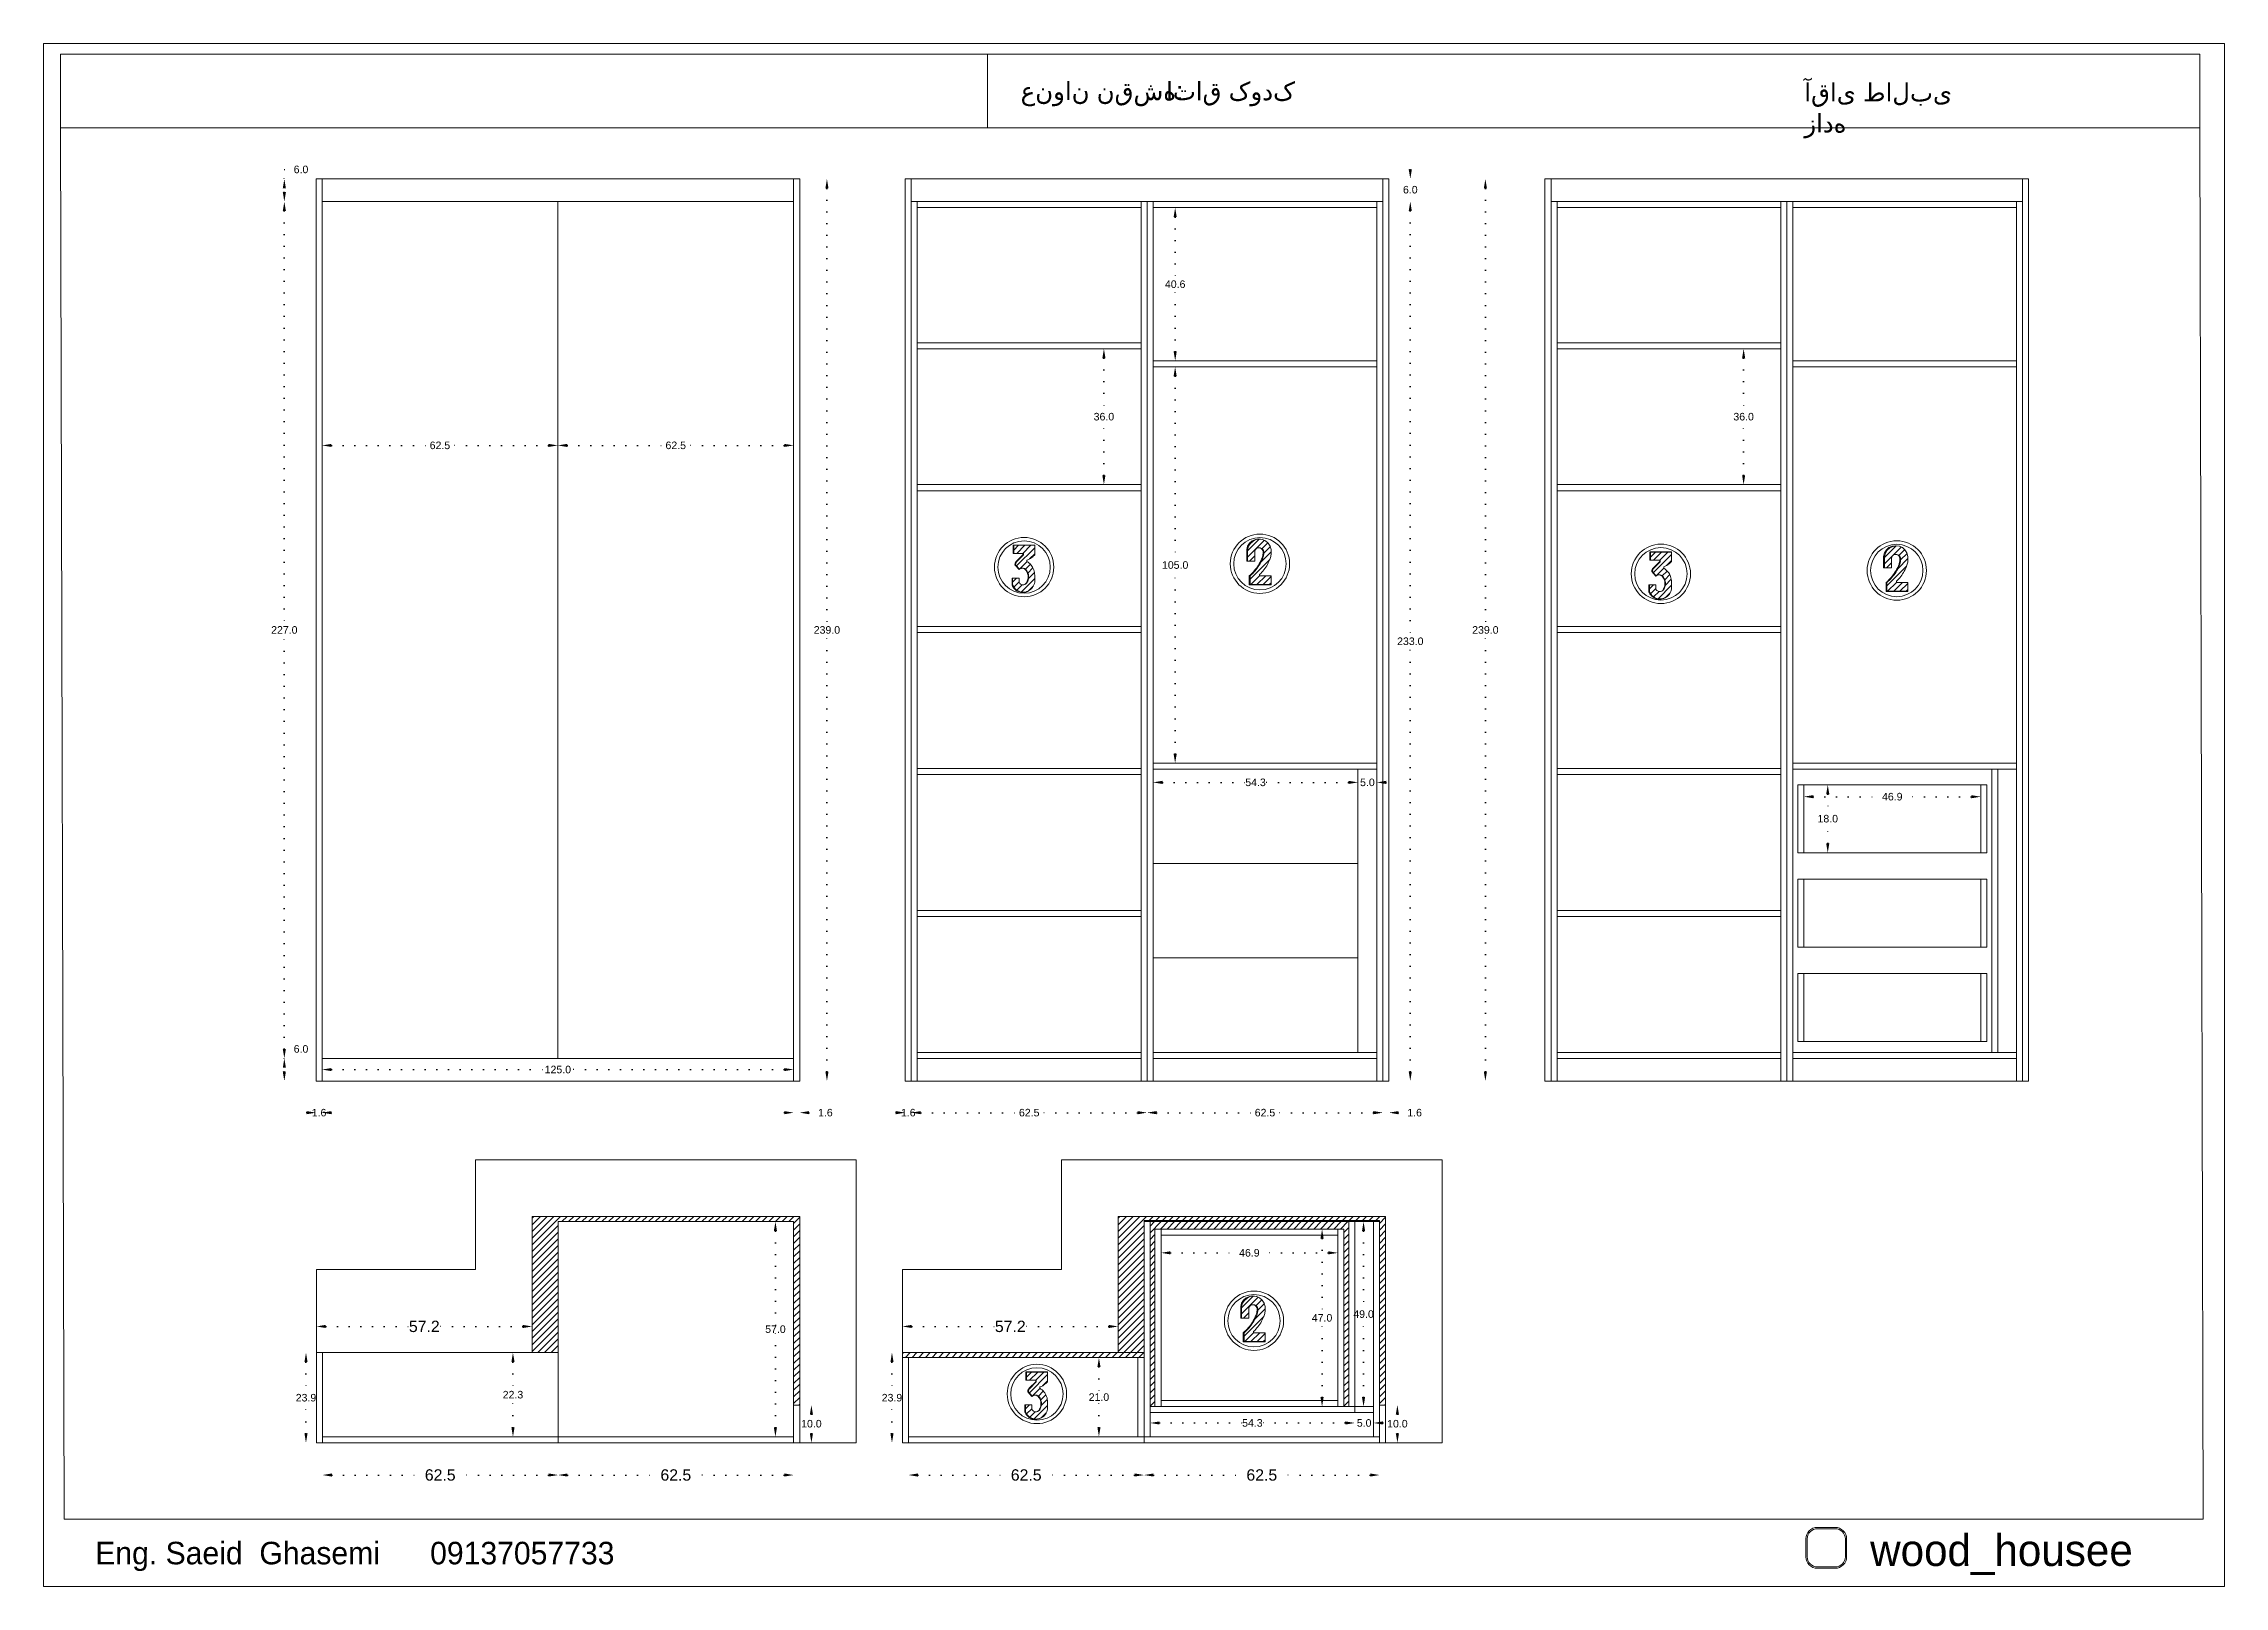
# Model space of a CAD drawing. Header units: centimetres. Extents: x 57 to 5031, y 102 to 2747.
# Drawn here: x 2763 to 3341, y 283 to 692 of the extents above; entities that cross this region are included whole.
import ezdxf

# ---------------------------------------------------------------- set-up
doc = ezdxf.new("R2010")
doc.units = ezdxf.units.CM
doc.header["$MEASUREMENT"] = 0
doc.linetypes.add('ACAD_ISO07W100', pattern=[3, 0, -3])
doc.styles.get("Standard").update_dxf_attribs({"font": 'arial.ttf'})
doc.dimstyles.new('Copy of Standard', dxfattribs={"dimtxt": 2, "dimasz": 2.5, "dimexe": 0.18, "dimexo": 0.0625, "dimgap": 0.09, "dimtad": 0, "dimtih": 1, "dimtoh": 1, "dimdec": 1, "dimzin": 0, "dimdsep": 46, "dimtxsty": 'Standard', "dimcen": 0.09, "dimse1": 1, "dimse2": 1, "dimadec": 0, "dimazin": 0, "dimtfac": 1, "dimtdec": 1, "dimtofl": 0, "dimtmove": 0, "dimatfit": 3, "dimfxl": 1, "dimtolj": 1, "dimtzin": 0, "dimarcsym": 0})
doc.dimstyles.get("Standard").update_dxf_attribs({"dimtxt": 3, "dimasz": 2.5, "dimexe": 0.18, "dimexo": 0.0625, "dimgap": 0.09, "dimtad": 0, "dimtih": 1, "dimtoh": 1, "dimdec": 1, "dimzin": 0, "dimdsep": 46, "dimtxsty": 'Standard', "dimcen": 0.09, "dimse1": 1, "dimse2": 1, "dimadec": 0, "dimazin": 0, "dimtfac": 1, "dimtdec": 1, "dimtofl": 0, "dimtmove": 0, "dimatfit": 3, "dimfxl": 1, "dimtolj": 1, "dimtzin": 0, "dimarcsym": 0})

msp = doc.modelspace()

# ---------------------------------------------------------------- texts
at = {"lineweight": 20, "attachment_point": 1}
for s, width, gutter_width, heights, insert, char_height in [('{\\fArial|b0|i0|c178|p34;آقای طالبی زاده}', 48.8373, 9.39, [0], (3230.12, 681.39), 4.8991), ('{\\fArial|b0|i0|c178|p34;عنوان نقشه}:', 57.6864, 352.49, [0], (3022.41, 681.75), 4.8991), ('{\\fArial|b0|i0|c178|p34;اتاق کودک}', 58.1648, 9.39, [0], (3060.96, 681.74), 4.8991), ('{\\fPlantagenet Cherokee|b0|i0|c0|p18;^IEng. Saeid  Ghasemi      09137057733}', 263.747, 29.5, [0], (2753.23, 294.91), 5.971), ('{\\fPlantagenet Cherokee|b0|i0|c0|p18;wood_housee}', 1.6374, 41.29, [0.258], (3247.57, 296.87), 8.3594)]:
    msp.add_mtext_dynamic_manual_height_columns(s, width=width, gutter_width=gutter_width, heights=heights, dxfattribs=dict(at, insert=insert, char_height=char_height))

# ---------------------------------------------------------------- blocks, each defined once
blk = doc.blocks.new('*D113')
at = {"color": 0, "linetype": 'ACAD_ISO07W100', "lineweight": -2, "transparency": 16777216}
for p, q in [((2971.05, 653.48), (2971.05, 537.59)), ((2971.05, 419.48), (2971.05, 535.36))]:
    blk.add_line(p, q, dxfattribs=at)
at = {"color": 0, "transparency": 16777216}
for points in [[(2970.64, 653.48), (2971.47, 653.48), (2971.05, 655.98)], [(2970.64, 419.48), (2971.47, 419.48), (2971.05, 416.98)]]:
    blk.add_solid(points, dxfattribs=at)
at = {"layer": 'Defpoints', "color": 0, "transparency": 16777216}
for p in [(2963.83, 655.98), (2971.05, 655.98), (2963.83, 416.98)]:
    blk.add_point(p, dxfattribs=at)
at = {"color": 0, "lineweight": 20, "transparency": 16777216, "insert": (2971.05, 536.48), "char_height": 2, "attachment_point": 5}
blk.add_mtext('\\A1;239.0', dxfattribs=at)
blk = doc.blocks.new('*D114')
at = {"color": 0, "linetype": 'ACAD_ISO07W100', "lineweight": -2, "transparency": 16777216}
for p, q in [((2833.13, 408.6), (2830.63, 408.6)), ((2839.73, 408.6), (2842.23, 408.6))]:
    blk.add_line(p, q, dxfattribs=at)
at = {"color": 0, "transparency": 16777216}
for points in [[(2833.13, 409.02), (2833.13, 408.18), (2835.63, 408.6)], [(2839.73, 409.02), (2839.73, 408.18), (2837.23, 408.6)]]:
    blk.add_solid(points, dxfattribs=at)
at = {"layer": 'Defpoints', "color": 0, "transparency": 16777216}
for p in [(2835.63, 416.98), (2837.23, 416.98), (2837.23, 408.6)]:
    blk.add_point(p, dxfattribs=at)
at = {"color": 0, "lineweight": 20, "transparency": 16777216, "insert": (2836.43, 408.6), "char_height": 2, "attachment_point": 5}
blk.add_mtext('\\A1;1.6', dxfattribs=at)
blk = doc.blocks.new('*D115')
at = {"color": 0, "linetype": 'ACAD_ISO07W100', "lineweight": -2, "transparency": 16777216}
for p, q in [((2839.73, 585.38), (2865.78, 585.38)), ((2897.23, 585.38), (2871.18, 585.38))]:
    blk.add_line(p, q, dxfattribs=at)
at = {"color": 0, "transparency": 16777216}
for points in [[(2839.73, 585.79), (2839.73, 584.96), (2837.23, 585.38)], [(2897.23, 585.79), (2897.23, 584.96), (2899.73, 585.38)]]:
    blk.add_solid(points, dxfattribs=at)
at = {"layer": 'Defpoints', "color": 0, "transparency": 16777216}
for p in [(2899.73, 585.38), (2837.23, 416.98), (2899.73, 416.98)]:
    blk.add_point(p, dxfattribs=at)
at = {"color": 0, "lineweight": 20, "transparency": 16777216, "insert": (2868.48, 585.38), "char_height": 2, "attachment_point": 5}
blk.add_mtext('\\A1;62.5', dxfattribs=at)
blk = doc.blocks.new('*D116')
at = {"color": 0, "linetype": 'ACAD_ISO07W100', "lineweight": -2, "transparency": 16777216}
for p, q in [((2902.23, 585.38), (2928.28, 585.38)), ((2959.73, 585.38), (2933.68, 585.38))]:
    blk.add_line(p, q, dxfattribs=at)
at = {"color": 0, "transparency": 16777216}
for points in [[(2902.23, 585.79), (2902.23, 584.96), (2899.73, 585.38)], [(2959.73, 585.79), (2959.73, 584.96), (2962.23, 585.38)]]:
    blk.add_solid(points, dxfattribs=at)
at = {"layer": 'Defpoints', "color": 0, "transparency": 16777216}
for p in [(2962.23, 585.38), (2899.73, 416.98), (2962.23, 416.98)]:
    blk.add_point(p, dxfattribs=at)
at = {"color": 0, "lineweight": 20, "transparency": 16777216, "insert": (2930.98, 585.38), "char_height": 2, "attachment_point": 5}
blk.add_mtext('\\A1;62.5', dxfattribs=at)
blk = doc.blocks.new('*D117')
at = {"color": 0, "linetype": 'ACAD_ISO07W100', "lineweight": -2, "transparency": 16777216}
for p, q in [((2959.73, 408.6), (2957.23, 408.6)), ((2966.33, 408.6), (2968.83, 408.6))]:
    blk.add_line(p, q, dxfattribs=at)
at = {"color": 0, "transparency": 16777216}
for points in [[(2959.73, 409.02), (2959.73, 408.18), (2962.23, 408.6)], [(2966.33, 409.02), (2966.33, 408.18), (2963.83, 408.6)]]:
    blk.add_solid(points, dxfattribs=at)
at = {"layer": 'Defpoints', "color": 0, "transparency": 16777216}
for p in [(2962.23, 416.98), (2963.83, 416.98), (2963.83, 408.6)]:
    blk.add_point(p, dxfattribs=at)
at = {"color": 0, "lineweight": 20, "transparency": 16777216, "insert": (2970.64, 408.6), "char_height": 2, "attachment_point": 5}
blk.add_mtext('\\A1;1.6', dxfattribs=at)
blk = doc.blocks.new('*D118')
at = {"color": 0, "linetype": 'ACAD_ISO07W100', "lineweight": -2, "transparency": 16777216}
for p, q in [((3145.58, 653.48), (3145.58, 537.59)), ((3145.58, 419.48), (3145.58, 535.36))]:
    blk.add_line(p, q, dxfattribs=at)
at = {"color": 0, "transparency": 16777216}
for points in [[(3145.17, 653.48), (3146, 653.48), (3145.58, 655.98)], [(3145.17, 419.48), (3146, 419.48), (3145.58, 416.98)]]:
    blk.add_solid(points, dxfattribs=at)
at = {"layer": 'Defpoints', "color": 0, "transparency": 16777216}
for p in [(3120.01, 655.98), (3145.58, 655.98), (3120.01, 416.98)]:
    blk.add_point(p, dxfattribs=at)
at = {"color": 0, "lineweight": 20, "transparency": 16777216, "insert": (3145.58, 536.48), "char_height": 2, "attachment_point": 5}
blk.add_mtext('\\A1;239.0', dxfattribs=at)
blk = doc.blocks.new('*D119')
at = {"color": 0, "linetype": 'ACAD_ISO07W100', "lineweight": -2, "transparency": 16777216}
for p, q in [((2989.31, 408.6), (2986.81, 408.6)), ((2995.91, 408.6), (2998.41, 408.6))]:
    blk.add_line(p, q, dxfattribs=at)
at = {"color": 0, "transparency": 16777216}
for points in [[(2989.31, 409.02), (2989.31, 408.18), (2991.81, 408.6)], [(2995.91, 409.02), (2995.91, 408.18), (2993.41, 408.6)]]:
    blk.add_solid(points, dxfattribs=at)
at = {"layer": 'Defpoints', "color": 0, "transparency": 16777216}
for p in [(2991.81, 416.98), (2993.41, 416.98), (2993.41, 408.6)]:
    blk.add_point(p, dxfattribs=at)
at = {"color": 0, "lineweight": 20, "transparency": 16777216, "insert": (2992.61, 408.6), "char_height": 2, "attachment_point": 5}
blk.add_mtext('\\A1;1.6', dxfattribs=at)
blk = doc.blocks.new('*D120')
at = {"color": 0, "linetype": 'ACAD_ISO07W100', "lineweight": -2, "transparency": 16777216}
for p, q in [((2995.91, 408.6), (3021.96, 408.6)), ((3053.41, 408.6), (3027.36, 408.6))]:
    blk.add_line(p, q, dxfattribs=at)
at = {"color": 0, "transparency": 16777216}
for points in [[(2995.91, 409.02), (2995.91, 408.18), (2993.41, 408.6)], [(3053.41, 409.02), (3053.41, 408.18), (3055.91, 408.6)]]:
    blk.add_solid(points, dxfattribs=at)
at = {"layer": 'Defpoints', "color": 0, "transparency": 16777216}
for p in [(2993.41, 416.98), (3055.91, 416.98), (3055.91, 408.6)]:
    blk.add_point(p, dxfattribs=at)
at = {"color": 0, "lineweight": 20, "transparency": 16777216, "insert": (3024.66, 408.6), "char_height": 2, "attachment_point": 5}
blk.add_mtext('\\A1;62.5', dxfattribs=at)
blk = doc.blocks.new('*D121')
at = {"color": 0, "linetype": 'ACAD_ISO07W100', "lineweight": -2, "transparency": 16777216}
for p, q in [((3058.41, 408.6), (3084.46, 408.6)), ((3115.91, 408.6), (3089.86, 408.6))]:
    blk.add_line(p, q, dxfattribs=at)
at = {"color": 0, "transparency": 16777216}
for points in [[(3058.41, 409.02), (3058.41, 408.18), (3055.91, 408.6)], [(3115.91, 409.02), (3115.91, 408.18), (3118.41, 408.6)]]:
    blk.add_solid(points, dxfattribs=at)
at = {"layer": 'Defpoints', "color": 0, "transparency": 16777216}
for p in [(3055.91, 416.98), (3118.41, 416.98), (3118.41, 408.6)]:
    blk.add_point(p, dxfattribs=at)
at = {"color": 0, "lineweight": 20, "transparency": 16777216, "insert": (3087.16, 408.6), "char_height": 2, "attachment_point": 5}
blk.add_mtext('\\A1;62.5', dxfattribs=at)
blk = doc.blocks.new('*D122')
at = {"color": 0, "linetype": 'ACAD_ISO07W100', "lineweight": -2, "transparency": 16777216}
for p, q in [((3115.91, 408.6), (3113.41, 408.6)), ((3122.51, 408.6), (3125.01, 408.6))]:
    blk.add_line(p, q, dxfattribs=at)
at = {"color": 0, "transparency": 16777216}
for points in [[(3115.91, 409.02), (3115.91, 408.18), (3118.41, 408.6)], [(3122.51, 409.02), (3122.51, 408.18), (3120.01, 408.6)]]:
    blk.add_solid(points, dxfattribs=at)
at = {"layer": 'Defpoints', "color": 0, "transparency": 16777216}
for p in [(3118.41, 416.98), (3120.01, 416.98), (3120.01, 408.6)]:
    blk.add_point(p, dxfattribs=at)
at = {"color": 0, "lineweight": 20, "transparency": 16777216, "insert": (3126.83, 408.6), "char_height": 2, "attachment_point": 5}
blk.add_mtext('\\A1;1.6', dxfattribs=at)
blk = doc.blocks.new('*D123')
at = {"color": 0, "linetype": 'ACAD_ISO07W100', "lineweight": -2, "transparency": 16777216}
for p, q in [((3060.01, 496.1), (3081.98, 496.1)), ((3109.31, 496.1), (3087.35, 496.1))]:
    blk.add_line(p, q, dxfattribs=at)
at = {"color": 0, "transparency": 16777216}
for points in [[(3060.01, 496.52), (3060.01, 495.68), (3057.51, 496.1)], [(3109.31, 496.52), (3109.31, 495.68), (3111.81, 496.1)]]:
    blk.add_solid(points, dxfattribs=at)
at = {"layer": 'Defpoints', "color": 0, "transparency": 16777216}
for p in [(3111.81, 499.58), (3111.81, 496.1), (3057.51, 416.98)]:
    blk.add_point(p, dxfattribs=at)
at = {"color": 0, "lineweight": 20, "transparency": 16777216, "insert": (3084.66, 496.1), "char_height": 2, "attachment_point": 5}
blk.add_mtext('\\A1;54.3', dxfattribs=at)
blk = doc.blocks.new('*D124')
at = {"color": 0, "linetype": 'ACAD_ISO07W100', "lineweight": -2, "transparency": 16777216}
for p, q in [((3109.31, 496.1), (3106.81, 496.1)), ((3119.31, 496.1), (3121.81, 496.1))]:
    blk.add_line(p, q, dxfattribs=at)
at = {"color": 0, "transparency": 16777216}
for points in [[(3109.31, 496.52), (3109.31, 495.68), (3111.81, 496.1)], [(3119.31, 496.52), (3119.31, 495.68), (3116.81, 496.1)]]:
    blk.add_solid(points, dxfattribs=at)
at = {"layer": 'Defpoints', "color": 0, "transparency": 16777216}
for p in [(3111.81, 499.58), (3116.81, 496.1), (3116.81, 416.98)]:
    blk.add_point(p, dxfattribs=at)
at = {"color": 0, "lineweight": 20, "transparency": 16777216, "insert": (3114.31, 496.1), "char_height": 2, "attachment_point": 5}
blk.add_mtext('\\A1;5.0', dxfattribs=at)
blk = doc.blocks.new('*D126')
at = {"color": 0, "linetype": 'ACAD_ISO07W100', "lineweight": -2, "transparency": 16777216}
for p, q in [((3063.35, 603.68), (3063.35, 554.79)), ((3063.35, 503.68), (3063.35, 552.56))]:
    blk.add_line(p, q, dxfattribs=at)
at = {"color": 0, "transparency": 16777216}
for points in [[(3062.93, 603.68), (3063.77, 603.68), (3063.35, 606.18)], [(3062.93, 503.68), (3063.77, 503.68), (3063.35, 501.18)]]:
    blk.add_solid(points, dxfattribs=at)
at = {"layer": 'Defpoints', "color": 0, "transparency": 16777216}
for p in [(3057.51, 606.18), (3057.51, 501.18), (3063.35, 501.18)]:
    blk.add_point(p, dxfattribs=at)
at = {"color": 0, "lineweight": 20, "transparency": 16777216, "insert": (3063.35, 553.68), "char_height": 2, "attachment_point": 5}
blk.add_mtext('\\A1;105.0', dxfattribs=at)
blk = doc.blocks.new('*D127')
at = {"color": 0, "linetype": 'ACAD_ISO07W100', "lineweight": -2, "transparency": 16777216}
for p, q in [((3063.36, 645.88), (3063.36, 629.19)), ((3063.36, 610.28), (3063.36, 626.96))]:
    blk.add_line(p, q, dxfattribs=at)
at = {"color": 0, "transparency": 16777216}
for points in [[(3062.94, 645.88), (3063.77, 645.88), (3063.36, 648.38)], [(3062.94, 610.28), (3063.77, 610.28), (3063.36, 607.78)]]:
    blk.add_solid(points, dxfattribs=at)
at = {"layer": 'Defpoints', "color": 0, "transparency": 16777216}
for p in [(3057.51, 648.38), (3063.36, 648.38), (3057.51, 607.78)]:
    blk.add_point(p, dxfattribs=at)
at = {"color": 0, "lineweight": 20, "transparency": 16777216, "insert": (3063.36, 628.08), "char_height": 2, "attachment_point": 5}
blk.add_mtext('\\A1;40.6', dxfattribs=at)
blk = doc.blocks.new('*D128')
at = {"color": 0, "linetype": 'ACAD_ISO07W100', "lineweight": -2, "transparency": 16777216}
for p, q in [((3044.47, 608.48), (3044.47, 594.09)), ((3044.47, 577.48), (3044.47, 591.86))]:
    blk.add_line(p, q, dxfattribs=at)
at = {"color": 0, "transparency": 16777216}
for points in [[(3044.05, 608.48), (3044.88, 608.48), (3044.47, 610.98)], [(3044.05, 577.48), (3044.88, 577.48), (3044.47, 574.98)]]:
    blk.add_solid(points, dxfattribs=at)
at = {"layer": 'Defpoints', "color": 0, "transparency": 16777216}
for p in [(3024.66, 610.98), (3024.66, 574.98), (3044.47, 574.98)]:
    blk.add_point(p, dxfattribs=at)
at = {"color": 0, "lineweight": 20, "transparency": 16777216, "insert": (3044.47, 592.98), "char_height": 2, "attachment_point": 5}
blk.add_mtext('\\A1;36.0', dxfattribs=at)
blk = doc.blocks.new('*D129')
at = {"color": 0, "linetype": 'ACAD_ISO07W100', "lineweight": -2, "transparency": 16777216}
for p, q in [((3125.68, 658.48), (3125.68, 660.98)), ((3125.68, 647.48), (3125.68, 644.98))]:
    blk.add_line(p, q, dxfattribs=at)
at = {"color": 0, "transparency": 16777216}
for points in [[(3125.26, 658.48), (3126.09, 658.48), (3125.68, 655.98)], [(3125.26, 647.48), (3126.09, 647.48), (3125.68, 649.98)]]:
    blk.add_solid(points, dxfattribs=at)
at = {"layer": 'Defpoints', "color": 0, "transparency": 16777216}
for p in [(3118.41, 655.98), (3118.41, 649.98), (3125.68, 649.98)]:
    blk.add_point(p, dxfattribs=at)
at = {"color": 0, "lineweight": 20, "transparency": 16777216, "insert": (3125.68, 653.11), "char_height": 2, "attachment_point": 5}
blk.add_mtext('\\A1;6.0', dxfattribs=at)
blk = doc.blocks.new('*D130')
at = {"color": 0, "linetype": 'ACAD_ISO07W100', "lineweight": -2, "transparency": 16777216}
for p, q in [((3125.68, 647.48), (3125.68, 534.59)), ((3125.68, 419.48), (3125.68, 532.36))]:
    blk.add_line(p, q, dxfattribs=at)
at = {"color": 0, "transparency": 16777216}
for points in [[(3125.26, 647.48), (3126.09, 647.48), (3125.68, 649.98)], [(3125.26, 419.48), (3126.09, 419.48), (3125.68, 416.98)]]:
    blk.add_solid(points, dxfattribs=at)
at = {"layer": 'Defpoints', "color": 0, "transparency": 16777216}
for p in [(3118.41, 649.98), (3118.41, 416.98), (3125.68, 416.98)]:
    blk.add_point(p, dxfattribs=at)
at = {"color": 0, "lineweight": 20, "transparency": 16777216, "insert": (3125.68, 533.48), "char_height": 2, "attachment_point": 5}
blk.add_mtext('\\A1;233.0', dxfattribs=at)
blk = doc.blocks.new('*D131')
at = {"color": 0, "linetype": 'ACAD_ISO07W100', "lineweight": -2, "transparency": 16777216}
for p, q in [((2827.23, 422.98), (2827.23, 425.48)), ((2827.23, 425.48), (2829.73, 425.48)), ((2827.23, 419.48), (2827.23, 420.48))]:
    blk.add_line(p, q, dxfattribs=at)
at = {"color": 0, "transparency": 16777216}
for points in [[(2826.82, 420.48), (2827.65, 420.48), (2827.23, 422.98)], [(2826.82, 419.48), (2827.65, 419.48), (2827.23, 416.98)]]:
    blk.add_solid(points, dxfattribs=at)
at = {"layer": 'Defpoints', "color": 0, "transparency": 16777216}
for p in [(2827.23, 422.98), (2837.23, 422.98), (2835.63, 416.98)]:
    blk.add_point(p, dxfattribs=at)
at = {"color": 0, "lineweight": 20, "transparency": 16777216, "insert": (2831.65, 425.48), "char_height": 2, "attachment_point": 5}
blk.add_mtext('\\A1;6.0', dxfattribs=at)
blk = doc.blocks.new('*D132')
at = {"color": 0, "linetype": 'ACAD_ISO07W100', "lineweight": -2, "transparency": 16777216}
for p, q in [((2827.23, 647.48), (2827.23, 537.59)), ((2827.23, 425.48), (2827.23, 535.36))]:
    blk.add_line(p, q, dxfattribs=at)
at = {"color": 0, "transparency": 16777216}
for points in [[(2826.82, 647.48), (2827.65, 647.48), (2827.23, 649.98)], [(2826.82, 425.48), (2827.65, 425.48), (2827.23, 422.98)]]:
    blk.add_solid(points, dxfattribs=at)
at = {"layer": 'Defpoints', "color": 0, "transparency": 16777216}
for p in [(2827.23, 649.98), (2837.23, 649.98), (2837.23, 422.98)]:
    blk.add_point(p, dxfattribs=at)
at = {"color": 0, "lineweight": 20, "transparency": 16777216, "insert": (2827.23, 536.48), "char_height": 2, "attachment_point": 5}
blk.add_mtext('\\A1;227.0', dxfattribs=at)
blk = doc.blocks.new('*D133')
at = {"color": 0, "linetype": 'ACAD_ISO07W100', "lineweight": -2, "transparency": 16777216}
for p, q in [((2827.23, 655.98), (2827.23, 658.48)), ((2827.23, 658.48), (2829.73, 658.48)), ((2827.23, 652.48), (2827.23, 653.48))]:
    blk.add_line(p, q, dxfattribs=at)
at = {"color": 0, "transparency": 16777216}
for points in [[(2826.82, 653.48), (2827.65, 653.48), (2827.23, 655.98)], [(2826.82, 652.48), (2827.65, 652.48), (2827.23, 649.98)]]:
    blk.add_solid(points, dxfattribs=at)
at = {"layer": 'Defpoints', "color": 0, "transparency": 16777216}
for p in [(2827.23, 655.98), (2835.63, 655.98), (2837.23, 649.98)]:
    blk.add_point(p, dxfattribs=at)
at = {"color": 0, "lineweight": 20, "transparency": 16777216, "insert": (2831.65, 658.48), "char_height": 2, "attachment_point": 5}
blk.add_mtext('\\A1;6.0', dxfattribs=at)
blk = doc.blocks.new('*D136')
at = {"color": 0, "linetype": 'ACAD_ISO07W100', "lineweight": -2, "transparency": 16777216}
for p, q in [((3214.03, 608.48), (3214.03, 594.09)), ((3214.03, 577.48), (3214.03, 591.86))]:
    blk.add_line(p, q, dxfattribs=at)
at = {"color": 0, "transparency": 16777216}
for points in [[(3213.62, 608.48), (3214.45, 608.48), (3214.03, 610.98)], [(3213.62, 577.48), (3214.45, 577.48), (3214.03, 574.98)]]:
    blk.add_solid(points, dxfattribs=at)
at = {"layer": 'Defpoints', "color": 0, "transparency": 16777216}
for p in [(3194.23, 610.98), (3194.23, 574.98), (3214.03, 574.98)]:
    blk.add_point(p, dxfattribs=at)
at = {"color": 0, "lineweight": 20, "transparency": 16777216, "insert": (3214.03, 592.98), "char_height": 2, "attachment_point": 5}
blk.add_mtext('\\A1;36.0', dxfattribs=at)
blk = doc.blocks.new('*D146')
at = {"color": 0, "linetype": 'ACAD_ISO07W100', "lineweight": -2, "transparency": 16777216}
for p, q in [((3232.48, 492.31), (3250.7, 492.31)), ((3274.38, 492.31), (3256.16, 492.31))]:
    blk.add_line(p, q, dxfattribs=at)
at = {"color": 0, "transparency": 16777216}
for points in [[(3232.48, 492.72), (3232.48, 491.89), (3229.98, 492.31)], [(3274.38, 492.72), (3274.38, 491.89), (3276.88, 492.31)]]:
    blk.add_solid(points, dxfattribs=at)
at = {"layer": 'Defpoints', "color": 0, "transparency": 16777216}
for p in [(3229.98, 495.48), (3229.98, 492.31), (3276.88, 495.48)]:
    blk.add_point(p, dxfattribs=at)
at = {"color": 0, "lineweight": 20, "transparency": 16777216, "insert": (3253.43, 492.31), "char_height": 2, "attachment_point": 5}
blk.add_mtext('\\A1;46.9', dxfattribs=at)
blk = doc.blocks.new('*D147')
at = {"color": 0, "linetype": 'ACAD_ISO07W100', "lineweight": -2, "transparency": 16777216}
for p, q in [((3236.33, 492.98), (3236.33, 487.59)), ((3236.33, 479.98), (3236.33, 485.37))]:
    blk.add_line(p, q, dxfattribs=at)
at = {"color": 0, "transparency": 16777216}
for points in [[(3235.91, 492.98), (3236.75, 492.98), (3236.33, 495.48)], [(3235.91, 479.98), (3236.75, 479.98), (3236.33, 477.48)]]:
    blk.add_solid(points, dxfattribs=at)
at = {"layer": 'Defpoints', "color": 0, "transparency": 16777216}
for p in [(3229.98, 495.48), (3236.33, 495.48), (3229.98, 477.48)]:
    blk.add_point(p, dxfattribs=at)
at = {"color": 0, "lineweight": 20, "transparency": 16777216, "insert": (3236.33, 486.48), "char_height": 2, "attachment_point": 5}
blk.add_mtext('\\A1;18.0', dxfattribs=at)
blk = doc.blocks.new('*D150')
at = {"color": 0, "linetype": 'ACAD_ISO07W100', "lineweight": -2, "transparency": 16777216}
for p, q in [((3057.6, 312.6), (3082.32, 312.6)), ((3115.05, 312.6), (3090.33, 312.6))]:
    blk.add_line(p, q, dxfattribs=at)
at = {"color": 0, "transparency": 16777216}
for points in [[(3057.6, 313.02), (3057.6, 312.19), (3055.1, 312.6)], [(3115.05, 313.02), (3115.05, 312.19), (3117.55, 312.6)]]:
    blk.add_solid(points, dxfattribs=at)
at = {"layer": 'Defpoints', "color": 0, "transparency": 16777216}
for p in [(3055.1, 321.13), (3117.55, 321.13), (3055.1, 312.6)]:
    blk.add_point(p, dxfattribs=at)
at = {"color": 0, "lineweight": 20, "transparency": 16777216, "insert": (3086.32, 312.6), "char_height": 3, "attachment_point": 5}
blk.add_mtext('\\A1;62.5', dxfattribs=at)
blk = doc.blocks.new('*D151')
at = {"color": 0, "linetype": 'ACAD_ISO07W100', "lineweight": -2, "transparency": 16777216}
for p, q in [((2995.15, 312.6), (3019.87, 312.6)), ((3052.6, 312.6), (3027.88, 312.6))]:
    blk.add_line(p, q, dxfattribs=at)
at = {"color": 0, "transparency": 16777216}
for points in [[(2995.15, 313.02), (2995.15, 312.19), (2992.65, 312.6)], [(3052.6, 313.02), (3052.6, 312.19), (3055.1, 312.6)]]:
    blk.add_solid(points, dxfattribs=at)
at = {"layer": 'Defpoints', "color": 0, "transparency": 16777216}
for p in [(2992.65, 321.13), (3055.1, 321.13), (2992.65, 312.6)]:
    blk.add_point(p, dxfattribs=at)
at = {"color": 0, "lineweight": 20, "transparency": 16777216, "insert": (3023.87, 312.6), "char_height": 3, "attachment_point": 5}
blk.add_mtext('\\A1;62.5', dxfattribs=at)
blk = doc.blocks.new('*D152')
at = {"color": 0, "linetype": 'ACAD_ISO07W100', "lineweight": -2, "transparency": 16777216}
for p, q in [((2993.55, 351.96), (3015.68, 351.96)), ((3045.75, 351.96), (3023.62, 351.96))]:
    blk.add_line(p, q, dxfattribs=at)
at = {"color": 0, "transparency": 16777216}
for points in [[(2993.55, 352.38), (2993.55, 351.54), (2991.05, 351.96)], [(3045.75, 352.38), (3045.75, 351.54), (3048.25, 351.96)]]:
    blk.add_solid(points, dxfattribs=at)
at = {"layer": 'Defpoints', "color": 0, "transparency": 16777216}
for p in [(2991.05, 351.96), (2991.05, 345.03), (3048.25, 345.03)]:
    blk.add_point(p, dxfattribs=at)
at = {"color": 0, "lineweight": 20, "transparency": 16777216, "insert": (3019.65, 351.96), "char_height": 3, "attachment_point": 5}
blk.add_mtext('\\A1;57.2', dxfattribs=at)
blk = doc.blocks.new('*D153')
at = {"color": 0, "linetype": 'ACAD_ISO07W100', "lineweight": -2, "transparency": 16777216}
for p, q in [((2988.29, 342.53), (2988.29, 334.19)), ((2988.29, 323.63), (2988.29, 331.96))]:
    blk.add_line(p, q, dxfattribs=at)
at = {"color": 0, "transparency": 16777216}
for points in [[(2987.88, 342.53), (2988.71, 342.53), (2988.29, 345.03)], [(2987.88, 323.63), (2988.71, 323.63), (2988.29, 321.13)]]:
    blk.add_solid(points, dxfattribs=at)
at = {"layer": 'Defpoints', "color": 0, "transparency": 16777216}
for p in [(2988.29, 345.03), (2991.05, 345.03), (2991.05, 321.13)]:
    blk.add_point(p, dxfattribs=at)
at = {"color": 0, "lineweight": 20, "transparency": 16777216, "insert": (2988.29, 333.08), "char_height": 2, "attachment_point": 5}
blk.add_mtext('\\A1;23.9', dxfattribs=at)
blk = doc.blocks.new('*D154')
at = {"color": 0, "linetype": 'ACAD_ISO07W100', "lineweight": -2, "transparency": 16777216}
for p, q in [((3122.26, 328.63), (3122.26, 327.3)), ((3122.26, 323.63), (3122.26, 325.08))]:
    blk.add_line(p, q, dxfattribs=at)
at = {"color": 0, "transparency": 16777216}
for points in [[(3121.84, 328.63), (3122.68, 328.63), (3122.26, 331.13)], [(3121.84, 323.63), (3122.68, 323.63), (3122.26, 321.13)]]:
    blk.add_solid(points, dxfattribs=at)
at = {"layer": 'Defpoints', "color": 0, "transparency": 16777216}
for p in [(3119.15, 331.13), (3122.26, 321.13), (3134.15, 321.13)]:
    blk.add_point(p, dxfattribs=at)
at = {"color": 0, "lineweight": 20, "transparency": 16777216, "insert": (3122.26, 326.19), "char_height": 2, "attachment_point": 5}
blk.add_mtext('\\A1;10.0', dxfattribs=at)
blk = doc.blocks.new('*D149')
at = {"color": 0, "linetype": 'ACAD_ISO07W100', "lineweight": -2, "transparency": 16777216}
for p, q in [((3043.15, 341.23), (3043.15, 334.34)), ((3043.15, 325.23), (3043.15, 332.11))]:
    blk.add_line(p, q, dxfattribs=at)
at = {"color": 0, "transparency": 16777216}
for points in [[(3042.74, 341.23), (3043.57, 341.23), (3043.15, 343.73)], [(3042.74, 325.23), (3043.57, 325.23), (3043.15, 322.73)]]:
    blk.add_solid(points, dxfattribs=at)
at = {"layer": 'Defpoints', "color": 0, "transparency": 16777216}
for p in [(3055.1, 343.73), (3043.15, 322.73), (3055.1, 322.73)]:
    blk.add_point(p, dxfattribs=at)
at = {"color": 0, "lineweight": 20, "transparency": 16777216, "insert": (3043.15, 333.23), "char_height": 2, "attachment_point": 5}
blk.add_mtext('\\A1;21.0', dxfattribs=at)
blk = doc.blocks.new('*D155')
at = {"color": 0, "linetype": 'ACAD_ISO07W100', "lineweight": -2, "transparency": 16777216}
for p, q in [((2902.28, 312.6), (2927, 312.6)), ((2959.73, 312.6), (2935.01, 312.6))]:
    blk.add_line(p, q, dxfattribs=at)
at = {"color": 0, "transparency": 16777216}
for points in [[(2902.28, 313.02), (2902.28, 312.19), (2899.78, 312.6)], [(2959.73, 313.02), (2959.73, 312.19), (2962.23, 312.6)]]:
    blk.add_solid(points, dxfattribs=at)
at = {"layer": 'Defpoints', "color": 0, "transparency": 16777216}
for p in [(2899.78, 321.13), (2962.23, 321.13), (2899.78, 312.6)]:
    blk.add_point(p, dxfattribs=at)
at = {"color": 0, "lineweight": 20, "transparency": 16777216, "insert": (2931, 312.6), "char_height": 3, "attachment_point": 5}
blk.add_mtext('\\A1;62.5', dxfattribs=at)
blk = doc.blocks.new('*D156')
at = {"color": 0, "linetype": 'ACAD_ISO07W100', "lineweight": -2, "transparency": 16777216}
for p, q in [((2839.83, 312.6), (2864.55, 312.6)), ((2897.28, 312.6), (2872.56, 312.6))]:
    blk.add_line(p, q, dxfattribs=at)
at = {"color": 0, "transparency": 16777216}
for points in [[(2839.83, 313.02), (2839.83, 312.19), (2837.33, 312.6)], [(2897.28, 313.02), (2897.28, 312.19), (2899.78, 312.6)]]:
    blk.add_solid(points, dxfattribs=at)
at = {"layer": 'Defpoints', "color": 0, "transparency": 16777216}
for p in [(2837.33, 321.13), (2899.78, 321.13), (2837.33, 312.6)]:
    blk.add_point(p, dxfattribs=at)
at = {"color": 0, "lineweight": 20, "transparency": 16777216, "insert": (2868.55, 312.6), "char_height": 3, "attachment_point": 5}
blk.add_mtext('\\A1;62.5', dxfattribs=at)
blk = doc.blocks.new('*D157')
at = {"color": 0, "linetype": 'ACAD_ISO07W100', "lineweight": -2, "transparency": 16777216}
for p, q in [((2838.23, 351.96), (2860.36, 351.96)), ((2890.43, 351.96), (2868.3, 351.96))]:
    blk.add_line(p, q, dxfattribs=at)
at = {"color": 0, "transparency": 16777216}
for points in [[(2838.23, 352.38), (2838.23, 351.54), (2835.73, 351.96)], [(2890.43, 352.38), (2890.43, 351.54), (2892.93, 351.96)]]:
    blk.add_solid(points, dxfattribs=at)
at = {"layer": 'Defpoints', "color": 0, "transparency": 16777216}
for p in [(2835.73, 351.96), (2835.73, 345.03), (2892.93, 345.03)]:
    blk.add_point(p, dxfattribs=at)
at = {"color": 0, "lineweight": 20, "transparency": 16777216, "insert": (2864.33, 351.96), "char_height": 3, "attachment_point": 5}
blk.add_mtext('\\A1;57.2', dxfattribs=at)
blk = doc.blocks.new('*D158')
at = {"color": 0, "linetype": 'ACAD_ISO07W100', "lineweight": -2, "transparency": 16777216}
for p, q in [((2832.97, 342.53), (2832.97, 334.19)), ((2832.97, 323.63), (2832.97, 331.96))]:
    blk.add_line(p, q, dxfattribs=at)
at = {"color": 0, "transparency": 16777216}
for points in [[(2832.56, 342.53), (2833.39, 342.53), (2832.97, 345.03)], [(2832.56, 323.63), (2833.39, 323.63), (2832.97, 321.13)]]:
    blk.add_solid(points, dxfattribs=at)
at = {"layer": 'Defpoints', "color": 0, "transparency": 16777216}
for p in [(2832.97, 345.03), (2835.73, 345.03), (2835.73, 321.13)]:
    blk.add_point(p, dxfattribs=at)
at = {"color": 0, "lineweight": 20, "transparency": 16777216, "insert": (2832.97, 333.08), "char_height": 2, "attachment_point": 5}
blk.add_mtext('\\A1;23.9', dxfattribs=at)
blk = doc.blocks.new('*D159')
at = {"color": 0, "linetype": 'ACAD_ISO07W100', "lineweight": -2, "transparency": 16777216}
for p, q in [((2966.94, 328.63), (2966.94, 327.3)), ((2966.94, 323.63), (2966.94, 325.08))]:
    blk.add_line(p, q, dxfattribs=at)
at = {"color": 0, "transparency": 16777216}
for points in [[(2966.52, 328.63), (2967.36, 328.63), (2966.94, 331.13)], [(2966.52, 323.63), (2967.36, 323.63), (2966.94, 321.13)]]:
    blk.add_solid(points, dxfattribs=at)
at = {"layer": 'Defpoints', "color": 0, "transparency": 16777216}
for p in [(2963.83, 331.13), (2966.94, 321.13), (2978.83, 321.13)]:
    blk.add_point(p, dxfattribs=at)
at = {"color": 0, "lineweight": 20, "transparency": 16777216, "insert": (2966.94, 326.19), "char_height": 2, "attachment_point": 5}
blk.add_mtext('\\A1;10.0', dxfattribs=at)
blk = doc.blocks.new('*D160')
at = {"color": 0, "linetype": 'ACAD_ISO07W100', "lineweight": -2, "transparency": 16777216}
for p, q in [((2957.4, 377.23), (2957.4, 352.34)), ((2957.4, 325.23), (2957.4, 350.11))]:
    blk.add_line(p, q, dxfattribs=at)
at = {"color": 0, "transparency": 16777216}
for points in [[(2956.98, 377.23), (2957.82, 377.23), (2957.4, 379.73)], [(2956.98, 325.23), (2957.82, 325.23), (2957.4, 322.73)]]:
    blk.add_solid(points, dxfattribs=at)
at = {"layer": 'Defpoints', "color": 0, "transparency": 16777216}
for p in [(2962.23, 379.73), (2957.4, 322.73), (2962.23, 322.73)]:
    blk.add_point(p, dxfattribs=at)
at = {"color": 0, "lineweight": 20, "transparency": 16777216, "insert": (2957.4, 351.23), "char_height": 2, "attachment_point": 5}
blk.add_mtext('\\A1;57.0', dxfattribs=at)
blk = doc.blocks.new('*D161')
at = {"color": 0, "linetype": 'ACAD_ISO07W100', "lineweight": -2, "transparency": 16777216}
for p, q in [((2887.83, 342.53), (2887.83, 334.99)), ((2887.83, 325.23), (2887.83, 332.76))]:
    blk.add_line(p, q, dxfattribs=at)
at = {"color": 0, "transparency": 16777216}
for points in [[(2887.42, 342.53), (2888.25, 342.53), (2887.83, 345.03)], [(2887.42, 325.23), (2888.25, 325.23), (2887.83, 322.73)]]:
    blk.add_solid(points, dxfattribs=at)
at = {"layer": 'Defpoints', "color": 0, "transparency": 16777216}
for p in [(2899.78, 345.03), (2887.83, 322.73), (2899.78, 322.73)]:
    blk.add_point(p, dxfattribs=at)
at = {"color": 0, "lineweight": 20, "transparency": 16777216, "insert": (2887.83, 333.88), "char_height": 2, "attachment_point": 5}
blk.add_mtext('\\A1;22.3', dxfattribs=at)
blk = doc.blocks.new('*D162')
at = {"color": 0, "linetype": 'ACAD_ISO07W100', "lineweight": -2, "transparency": 16777216}
for p, q in [((3102.29, 375.23), (3102.29, 355.34)), ((3102.29, 333.23), (3102.29, 353.11))]:
    blk.add_line(p, q, dxfattribs=at)
at = {"color": 0, "transparency": 16777216}
for points in [[(3101.87, 375.23), (3102.71, 375.23), (3102.29, 377.73)], [(3101.87, 333.23), (3102.71, 333.23), (3102.29, 330.73)]]:
    blk.add_solid(points, dxfattribs=at)
at = {"layer": 'Defpoints', "color": 0, "transparency": 16777216}
for p in [(3102.29, 377.73), (3106.45, 377.73), (3106.45, 330.73)]:
    blk.add_point(p, dxfattribs=at)
at = {"color": 0, "lineweight": 20, "transparency": 16777216, "insert": (3102.29, 354.23), "char_height": 2, "attachment_point": 5}
blk.add_mtext('\\A1;47.0', dxfattribs=at)
blk = doc.blocks.new('*D163')
at = {"color": 0, "linetype": 'ACAD_ISO07W100', "lineweight": -2, "transparency": 16777216}
for p, q in [((3062.1, 371.46), (3080.29, 371.46)), ((3103.95, 371.46), (3085.75, 371.46))]:
    blk.add_line(p, q, dxfattribs=at)
at = {"color": 0, "transparency": 16777216}
for points in [[(3062.1, 371.88), (3062.1, 371.05), (3059.6, 371.46)], [(3103.95, 371.88), (3103.95, 371.05), (3106.45, 371.46)]]:
    blk.add_solid(points, dxfattribs=at)
at = {"layer": 'Defpoints', "color": 0, "transparency": 16777216}
for p in [(3059.6, 375.73), (3106.45, 375.73), (3106.45, 371.46)]:
    blk.add_point(p, dxfattribs=at)
at = {"color": 0, "lineweight": 20, "transparency": 16777216, "insert": (3083.02, 371.46), "char_height": 2, "attachment_point": 5}
blk.add_mtext('\\A1;46.9', dxfattribs=at)
blk = doc.blocks.new('*D164')
at = {"color": 0, "linetype": 'ACAD_ISO07W100', "lineweight": -2, "transparency": 16777216}
for p, q in [((3113.29, 377.23), (3113.29, 356.34)), ((3113.29, 333.23), (3113.29, 354.11))]:
    blk.add_line(p, q, dxfattribs=at)
at = {"color": 0, "transparency": 16777216}
for points in [[(3112.87, 377.23), (3113.7, 377.23), (3113.29, 379.73)], [(3112.87, 333.23), (3113.7, 333.23), (3113.29, 330.73)]]:
    blk.add_solid(points, dxfattribs=at)
at = {"layer": 'Defpoints', "color": 0, "transparency": 16777216}
for p in [(3110.95, 379.73), (3113.29, 379.73), (3110.95, 330.73)]:
    blk.add_point(p, dxfattribs=at)
at = {"color": 0, "lineweight": 20, "transparency": 16777216, "insert": (3113.29, 355.23), "char_height": 2, "attachment_point": 5}
blk.add_mtext('\\A1;49.0', dxfattribs=at)
blk = doc.blocks.new('*D207')
at = {"color": 0, "linetype": 'ACAD_ISO07W100', "lineweight": -2, "transparency": 16777216}
for p, q in [((2839.73, 420.02), (2896.36, 420.02)), ((2959.73, 420.02), (2903.09, 420.02))]:
    blk.add_line(p, q, dxfattribs=at)
at = {"color": 0, "transparency": 16777216}
for points in [[(2839.73, 420.43), (2839.73, 419.6), (2837.23, 420.02)], [(2959.73, 420.43), (2959.73, 419.6), (2962.23, 420.02)]]:
    blk.add_solid(points, dxfattribs=at)
at = {"layer": 'Defpoints', "color": 0, "transparency": 16777216}
for p in [(2837.23, 422.98), (2962.23, 422.98), (2962.23, 420.02)]:
    blk.add_point(p, dxfattribs=at)
at = {"color": 0, "lineweight": 20, "transparency": 16777216, "insert": (2899.73, 420.02), "char_height": 2, "attachment_point": 5}
blk.add_mtext('\\A1;125.0', dxfattribs=at)
blk = doc.blocks.new('*D261')
at = {"color": 0, "linetype": 'ACAD_ISO07W100', "lineweight": -2, "transparency": 16777216}
for p, q in [((3059.2, 326.39), (3081.13, 326.39)), ((3108.45, 326.39), (3086.51, 326.39))]:
    blk.add_line(p, q, dxfattribs=at)
at = {"color": 0, "transparency": 16777216}
for points in [[(3059.2, 326.81), (3059.2, 325.98), (3056.7, 326.39)], [(3108.45, 326.81), (3108.45, 325.98), (3110.95, 326.39)]]:
    blk.add_solid(points, dxfattribs=at)
at = {"layer": 'Defpoints', "color": 0, "transparency": 16777216}
for p in [(3056.7, 329.13), (3056.7, 326.39), (3110.95, 329.13)]:
    blk.add_point(p, dxfattribs=at)
at = {"color": 0, "lineweight": 20, "transparency": 16777216, "insert": (3083.82, 326.39), "char_height": 2, "attachment_point": 5}
blk.add_mtext('\\A1;54.3', dxfattribs=at)
blk = doc.blocks.new('*D262')
at = {"color": 0, "linetype": 'ACAD_ISO07W100', "lineweight": -2, "transparency": 16777216}
for p, q in [((3108.45, 326.39), (3105.95, 326.39)), ((3118.45, 326.39), (3120.95, 326.39))]:
    blk.add_line(p, q, dxfattribs=at)
at = {"color": 0, "transparency": 16777216}
for points in [[(3108.45, 326.81), (3108.45, 325.98), (3110.95, 326.39)], [(3118.45, 326.81), (3118.45, 325.98), (3115.95, 326.39)]]:
    blk.add_solid(points, dxfattribs=at)
at = {"layer": 'Defpoints', "color": 0, "transparency": 16777216}
for p in [(3110.95, 329.13), (3115.95, 329.13), (3115.95, 326.39)]:
    blk.add_point(p, dxfattribs=at)
at = {"color": 0, "lineweight": 20, "transparency": 16777216, "insert": (3113.45, 326.39), "char_height": 2, "attachment_point": 5}
blk.add_mtext('\\A1;5.0', dxfattribs=at)

# ---------------------------------------------------------------- dimensions: what is measured, and where the dimension line sits
at = {"lineweight": 20}
for base, p1, p2, angle, picture, middle in [((2827.23, 655.98), (2837.23, 649.98), (2835.63, 655.98), 270, '*D133', (2831.65, 658.48)), ((2827.23, 649.98), (2837.23, 422.98), (2837.23, 649.98), 270, '*D132', (2827.23, 536.48)), ((3063.36, 648.38), (3057.51, 607.78), (3057.51, 648.38), 90, '*D127', (3063.36, 628.08)), ((3125.68, 416.98), (3118.41, 649.98), (3118.41, 416.98), 90, '*D130', (3125.68, 533.48)), ((3044.47, 574.98), (3024.66, 610.98), (3024.66, 574.98), 90, '*D128', (3044.47, 592.98)), ((3214.03, 574.98), (3194.23, 610.98), (3194.23, 574.98), 90, '*D136', (3214.03, 592.98)), ((3063.35, 501.18), (3057.51, 606.18), (3057.51, 501.18), 90, '*D126', (3063.35, 553.68)), ((3236.33, 495.48), (3229.98, 477.48), (3229.98, 495.48), 270, '*D147', (3236.33, 486.48)), ((2827.23, 422.98), (2835.63, 416.98), (2837.23, 422.98), 270, '*D131', (2831.65, 425.48)), ((2957.4, 322.73), (2962.23, 379.73), (2962.23, 322.73), 90, '*D160', (2957.4, 351.23)), ((3102.29, 377.73), (3106.45, 330.73), (3106.45, 377.73), 270, '*D162', (3102.29, 354.23)), ((3113.29, 379.73), (3110.95, 330.73), (3110.95, 379.73), 90, '*D164', (3113.29, 355.23)), ((2832.97, 345.03), (2835.73, 321.13), (2835.73, 345.03), 270, '*D158', (2832.97, 333.08)), ((2887.83, 322.73), (2899.78, 345.03), (2899.78, 322.73), 90, '*D161', (2887.83, 333.88)), ((2988.29, 345.03), (2991.05, 321.13), (2991.05, 345.03), 270, '*D153', (2988.29, 333.08)), ((3043.15, 322.73), (3055.1, 343.73), (3055.1, 322.73), 90, '*D149', (3043.15, 333.23))]:
    dim = msp.add_linear_dim(base=base, p1=p1, p2=p2, angle=angle, dimstyle='Copy of Standard', dxfattribs=at)
    dim.commit()
    dim.dimension.update_dxf_attribs({"geometry": picture, "text_midpoint": middle})
for base, p1, p2, angle, picture, middle in [((3125.68, 649.98), (3118.41, 655.98), (3118.41, 649.98), 90, '*D129', (3125.68, 653.11)), ((2971.05, 655.98), (2963.83, 416.98), (2963.83, 655.98), 270, '*D113', (2971.05, 536.48)), ((3145.58, 655.98), (3120.01, 416.98), (3120.01, 655.98), 270, '*D118', (3145.58, 536.48)), ((2966.94, 321.13), (2963.83, 331.13), (2978.83, 321.13), 270, '*D159', (2966.94, 326.19)), ((3122.26, 321.13), (3119.15, 331.13), (3134.15, 321.13), 270, '*D154', (3122.26, 326.19))]:
    dim = msp.add_linear_dim(base=base, p1=p1, p2=p2, angle=angle, dimstyle='Copy of Standard', dxfattribs=at)
    dim.commit()
    dim.dimension.update_dxf_attribs({"geometry": picture, "text_midpoint": middle, "dimtype": 160})
for base, p1, p2, dimstyle, picture, middle in [((2899.73, 585.38), (2837.23, 416.98), (2899.73, 416.98), 'Copy of Standard', '*D115', (2868.48, 585.38)), ((2962.23, 585.38), (2899.73, 416.98), (2962.23, 416.98), 'Copy of Standard', '*D116', (2930.98, 585.38)), ((3111.81, 496.1), (3057.51, 416.98), (3111.81, 499.58), 'Copy of Standard', '*D123', (3084.66, 496.1)), ((3116.81, 496.1), (3111.81, 499.58), (3116.81, 416.98), 'Copy of Standard', '*D124', (3114.31, 496.1)), ((3229.98, 492.31), (3276.88, 495.48), (3229.98, 495.48), 'Copy of Standard', '*D146', (3253.43, 492.31)), ((2962.23, 420.02), (2837.23, 422.98), (2962.23, 422.98), 'Copy of Standard', '*D207', (2899.73, 420.02)), ((2963.83, 408.6), (2962.23, 416.98), (2963.83, 416.98), 'Copy of Standard', '*D117', (2970.64, 408.6)), ((3055.91, 408.6), (2993.41, 416.98), (3055.91, 416.98), 'Copy of Standard', '*D120', (3024.66, 408.6)), ((3118.41, 408.6), (3055.91, 416.98), (3118.41, 416.98), 'Copy of Standard', '*D121', (3087.16, 408.6)), ((3120.01, 408.6), (3118.41, 416.98), (3120.01, 416.98), 'Copy of Standard', '*D122', (3126.83, 408.6)), ((3106.44671369, 371.46484831), (3059.59671369, 375.72570858), (3106.44671369, 375.72570858), 'Copy of Standard', '*D163', (3083.02171369, 371.46484831)), ((2835.73, 351.96), (2892.93, 345.03), (2835.73, 345.03), 'Standard', '*D157', (2864.33, 351.96)), ((2991.05, 351.96), (3048.25, 345.03), (2991.05, 345.03), 'Standard', '*D152', (3019.65, 351.96)), ((3115.95, 326.39), (3110.95, 329.13), (3115.95, 329.13), 'Copy of Standard', '*D262', (3113.45, 326.39)), ((2837.32749619, 312.60498427), (2899.77749619, 321.12570858), (2837.32749619, 321.12570858), 'Standard', '*D156', (2868.55249619, 312.60498427)), ((2899.77749619, 312.60498427), (2962.22749619, 321.12570858), (2899.77749619, 321.12570858), 'Standard', '*D155', (2931.00249619, 312.60498427)), ((2992.64671369, 312.60498427), (3055.09671369, 321.12570858), (2992.64671369, 321.12570858), 'Standard', '*D151', (3023.87171369, 312.60498427)), ((3055.09671369, 312.60498427), (3117.54671369, 321.12570858), (3055.09671369, 321.12570858), 'Standard', '*D150', (3086.32171369, 312.60498427))]:
    dim = msp.add_linear_dim(base=base, p1=p1, p2=p2, dimstyle=dimstyle, dxfattribs=at)
    dim.commit()
    dim.dimension.update_dxf_attribs({"geometry": picture, "text_midpoint": middle})
for base, p1, p2, picture, middle in [((2837.23, 408.6), (2835.63, 416.98), (2837.23, 416.98), '*D114', (2836.43, 408.6)), ((2993.41, 408.6), (2991.81, 416.98), (2993.41, 416.98), '*D119', (2992.61, 408.6)), ((3056.69671369, 326.39213916), (3110.94671369, 329.12570858), (3056.69671369, 329.12570858), '*D261', (3083.82171369, 326.39213916))]:
    dim = msp.add_linear_dim(base=base, p1=p1, p2=p2, dimstyle='Copy of Standard', dxfattribs=at)
    dim.commit()
    dim.dimension.update_dxf_attribs({"geometry": picture, "text_midpoint": middle, "dimtype": 160})

# ---------------------------------------------------------------- hatches: boundary and pattern name
at = {"lineweight": 20}
h = msp.add_hatch(dxfattribs=at)
h.set_pattern_fill('ANSI31', color=256, scale=9.218651)
h.set_pattern_definition([(45, (2311.563, 1098.5366), (-0.8148213, 0.8148213), [])])
h.paths.add_polyline_path([(3026.12, 558.91), (3020.55, 558.91), (3020.55, 556.76), (3022.98, 556.76), (3023.11, 556.72), (3023.11, 556.36), (3021.4, 554.62), (3021.29, 554.5), (3021.24, 554.43), (3021.2, 554.36), (3021.16, 554.29), (3021.13, 554.21), (3021.1, 554.14), (3021.08, 554.06), (3021.07, 553.98), (3021.05, 553.81), (3021.05, 553.73), (3022.06, 552.56), (3022.1, 552.59), (3022.22, 552.68), (3022.36, 552.75), (3022.51, 552.81), (3022.66, 552.84), (3022.81, 552.85), (3022.95, 552.85), (3023.1, 552.84), (3023.25, 552.81), (3023.4, 552.75), (3023.53, 552.68), (3023.66, 552.59), (3023.77, 552.48), (3023.96, 552.25), (3024.12, 552), (3024.25, 551.74), (3024.36, 551.46), (3024.44, 551.18), (3024.49, 550.88), (3024.5, 550.59), (3024.49, 550.29), (3024.44, 549.99), (3024.37, 549.71), (3024.26, 549.43), (3024.13, 549.16), (3024.04, 548.97), (3023.9, 548.79), (3023.74, 548.65), (3023.55, 548.54), (3023.42, 548.5), (3023.21, 548.43), (3022.99, 548.41), (3022.77, 548.43), (3022.56, 548.5), (3022.37, 548.61), (3022.2, 548.75), (3022.07, 548.93), (3021.97, 549.13), (3021.97, 550.23), (3020.28, 550.23), (3020.28, 548.43), (3020.41, 548.15), (3020.55, 547.88), (3020.73, 547.63), (3020.93, 547.4), (3021.15, 547.19), (3021.39, 547.01), (3021.65, 546.85), (3021.93, 546.72), (3022.22, 546.62), (3022.51, 546.54), (3022.82, 546.5), (3023.12, 546.49), (3023.49, 546.52), (3023.85, 546.59), (3024.2, 546.71), (3024.46, 546.83), (3024.74, 546.99), (3025.03, 547.22), (3025.3, 547.48), (3025.54, 547.77), (3025.74, 548.08), (3025.91, 548.41), (3026.03, 548.76), (3026.12, 549.13), (3026.12, 551.01), (3026.1, 551.37), (3026.05, 551.73), (3025.98, 552.09), (3025.87, 552.44), (3025.73, 552.77), (3025.57, 553.1), (3025.38, 553.4), (3025.16, 553.69), (3024.92, 553.97), (3024.65, 554.22), (3024.37, 554.44), (3024.07, 554.64), (3024.07, 555.01), (3024.27, 555.08), (3024.46, 555.15), (3024.65, 555.24), (3024.84, 555.33), (3025.02, 555.44), (3025.19, 555.55), (3025.36, 555.67), (3025.53, 555.8), (3025.69, 555.94), (3025.84, 556.08), (3025.98, 556.23), (3026.12, 556.39)])
h = msp.add_hatch(dxfattribs=at)
h.set_pattern_fill('ANSI31', color=256, scale=9.218651)
h.set_pattern_definition([(45, (2356.8005, 1099.5432), (-0.8148213, 0.8148213), [])])
h.paths.add_polyline_path([(3088.76, 550.82), (3085.72, 550.82), (3085.72, 551.18), (3086.03, 551.47), (3086.33, 551.78), (3086.61, 552.1), (3086.88, 552.43), (3087.14, 552.78), (3087.38, 553.13), (3087.61, 553.49), (3087.83, 553.86), (3088.02, 554.24), (3088.21, 554.63), (3088.37, 555.03), (3088.43, 555.18), (3088.52, 555.43), (3088.6, 555.68), (3088.67, 555.94), (3088.72, 556.2), (3088.76, 556.46), (3088.79, 556.72), (3088.8, 556.99), (3088.8, 557.25), (3088.79, 557.52), (3088.76, 557.78), (3088.5, 558.68), (3088, 559.46), (3087.3, 560.08), (3086.54, 560.43), (3085.74, 560.54), (3084.83, 560.41), (3083.99, 560.02), (3083.3, 559.42), (3082.8, 558.64), (3082.55, 557.75), (3082.56, 556.83), (3082.56, 554.7), (3084.46, 554.7), (3084.46, 557.49), (3084.64, 557.83), (3084.88, 558.07), (3085.19, 558.22), (3085.53, 558.28), (3085.74, 558.24), (3085.87, 558.22), (3085.88, 558.22), (3086.08, 558.19), (3086.39, 558.04), (3086.63, 557.8), (3086.79, 557.5), (3086.85, 557.16), (3086.85, 556.95), (3086.84, 556.73), (3086.82, 556.52), (3086.79, 556.3), (3086.75, 556.09), (3086.7, 555.88), (3086.63, 555.68), (3086.56, 555.47), (3086.48, 555.27), (3086.39, 555.08), (3086.29, 554.85), (3086.08, 554.44), (3085.86, 554.04), (3085.62, 553.64), (3085.37, 553.26), (3085.1, 552.88), (3084.82, 552.52), (3084.53, 552.16), (3084.22, 551.82), (3083.9, 551.48), (3083.57, 551.16), (3083.23, 550.86), (3083.23, 548.51), (3088.76, 548.51)])
h = msp.add_hatch(dxfattribs=at)
h.set_pattern_fill('ANSI31', color=256, scale=9.218651)
h.set_pattern_definition([(45, (2480.3614, 1096.7519), (-0.8148213, 0.8148213), [])])
h.paths.add_polyline_path([(3194.91, 557.13), (3189.35, 557.13), (3189.35, 554.98), (3191.78, 554.98), (3191.91, 554.94), (3191.91, 554.57), (3190.19, 552.84), (3190.09, 552.72), (3190.04, 552.65), (3190, 552.58), (3189.96, 552.51), (3189.93, 552.43), (3189.9, 552.35), (3189.88, 552.27), (3189.87, 552.19), (3189.85, 552.03), (3189.85, 551.95), (3190.86, 550.77), (3190.89, 550.8), (3191.02, 550.9), (3191.16, 550.97), (3191.3, 551.02), (3191.46, 551.05), (3191.61, 551.06), (3191.75, 551.07), (3191.9, 551.05), (3192.05, 551.02), (3192.2, 550.97), (3192.33, 550.9), (3192.46, 550.81), (3192.57, 550.7), (3192.75, 550.47), (3192.92, 550.22), (3193.05, 549.96), (3193.16, 549.68), (3193.24, 549.39), (3193.29, 549.1), (3193.3, 548.8), (3193.29, 548.5), (3193.24, 548.21), (3193.17, 547.92), (3193.06, 547.64), (3192.93, 547.38), (3192.83, 547.18), (3192.7, 547.01), (3192.54, 546.87), (3192.35, 546.76), (3192.22, 546.72), (3192.01, 546.65), (3191.79, 546.63), (3191.57, 546.65), (3191.36, 546.72), (3191.17, 546.82), (3191, 546.97), (3190.86, 547.14), (3190.77, 547.34), (3190.77, 548.45), (3189.08, 548.45), (3189.08, 546.65), (3189.2, 546.37), (3189.35, 546.1), (3189.53, 545.85), (3189.73, 545.62), (3189.95, 545.41), (3190.19, 545.23), (3190.45, 545.07), (3190.73, 544.93), (3191.02, 544.83), (3191.31, 544.76), (3191.61, 544.72), (3191.92, 544.71), (3192.29, 544.74), (3192.65, 544.81), (3193, 544.92), (3193.26, 545.04), (3193.54, 545.21), (3193.83, 545.43), (3194.1, 545.69), (3194.34, 545.98), (3194.54, 546.29), (3194.7, 546.63), (3194.83, 546.98), (3194.91, 547.34), (3194.91, 549.23), (3194.9, 549.59), (3194.85, 549.95), (3194.78, 550.3), (3194.67, 550.65), (3194.53, 550.99), (3194.37, 551.31), (3194.17, 551.62), (3193.96, 551.91), (3193.72, 552.18), (3193.45, 552.43), (3193.17, 552.66), (3192.87, 552.86), (3192.87, 553.23), (3193.06, 553.29), (3193.26, 553.37), (3193.45, 553.45), (3193.64, 553.55), (3193.82, 553.65), (3193.99, 553.76), (3194.16, 553.88), (3194.33, 554.01), (3194.48, 554.15), (3194.64, 554.3), (3194.78, 554.45), (3194.91, 554.61)])
h = msp.add_hatch(dxfattribs=at)
h.set_pattern_fill('ANSI31', color=256, scale=9.218651)
h.set_pattern_definition([(45, (2525.5989, 1097.7584), (-0.8148213, 0.8148213), [])])
h.paths.add_polyline_path([(3257.56, 549.03), (3254.52, 549.03), (3254.52, 549.39), (3254.83, 549.69), (3255.13, 550), (3255.41, 550.32), (3255.68, 550.65), (3255.94, 550.99), (3256.18, 551.34), (3256.41, 551.71), (3256.62, 552.08), (3256.82, 552.46), (3257, 552.85), (3257.17, 553.24), (3257.23, 553.4), (3257.32, 553.64), (3257.4, 553.9), (3257.47, 554.15), (3257.52, 554.41), (3257.56, 554.67), (3257.59, 554.94), (3257.6, 555.2), (3257.6, 555.47), (3257.59, 555.73), (3257.56, 555.99), (3257.3, 556.89), (3256.8, 557.68), (3256.1, 558.29), (3255.34, 558.64), (3254.54, 558.76), (3253.63, 558.63), (3252.79, 558.24), (3252.09, 557.63), (3251.6, 556.85), (3251.35, 555.96), (3251.36, 555.04), (3251.36, 552.92), (3253.26, 552.92), (3253.26, 555.71), (3253.44, 556.05), (3253.68, 556.29), (3253.99, 556.44), (3254.33, 556.49), (3254.54, 556.46), (3254.67, 556.44), (3254.68, 556.44), (3254.88, 556.4), (3255.18, 556.25), (3255.43, 556.01), (3255.59, 555.71), (3255.65, 555.38), (3255.65, 555.16), (3255.64, 554.95), (3255.62, 554.73), (3255.59, 554.52), (3255.55, 554.31), (3255.49, 554.1), (3255.43, 553.89), (3255.36, 553.69), (3255.28, 553.49), (3255.19, 553.29), (3255.09, 553.07), (3254.88, 552.66), (3254.66, 552.25), (3254.42, 551.86), (3254.17, 551.47), (3253.9, 551.1), (3253.62, 550.73), (3253.33, 550.38), (3253.02, 550.03), (3252.7, 549.7), (3252.37, 549.38), (3252.03, 549.07), (3252.03, 546.72), (3257.56, 546.72)])
h = msp.add_hatch(dxfattribs=at)
h.set_pattern_fill('ANSI31', color=256, scale=10)
h.set_pattern_definition([(45, (-155.3192, 0), (-0.8838835, 0.8838835), [])])
h.paths.add_polyline_path([(2899.78, 379.73), (2962.23, 379.73), (2962.23, 331.13), (2963.83, 331.13), (2963.83, 381.13), (2892.93, 381.13), (2892.93, 345.03), (2899.78, 345.03)])
h = msp.add_hatch(dxfattribs=at)
h.set_pattern_fill('ANSI31', color=256, scale=10)
h.paths.add_polyline_path([(3055.1, 380.03), (3117.55, 380.03), (3117.55, 331.13), (3119.15, 331.13), (3119.15, 381.13), (3048.25, 381.13), (3048.25, 345.03), (3055.1, 345.03)])
h = msp.add_hatch(dxfattribs=at)
h.set_pattern_fill('ANSI31', color=256, scale=10)
h.paths.add_polyline_path([(3109.35, 379.73), (3056.7, 379.73), (3056.7, 330.73), (3058, 330.73), (3058, 377.73), (3108.05, 377.73), (3108.05, 330.73), (3109.35, 330.73)])
h = msp.add_hatch(dxfattribs=at)
h.set_pattern_fill('ANSI31', color=256, scale=9.218651)
h.set_pattern_definition([(45, (2355.2155, 899.0008), (-0.8148213, 0.8148213), [])])
h.paths.add_polyline_path([(3087.17, 350.28), (3084.13, 350.28), (3084.13, 350.63), (3084.45, 350.93), (3084.74, 351.24), (3085.03, 351.56), (3085.3, 351.89), (3085.56, 352.23), (3085.8, 352.59), (3086.03, 352.95), (3086.24, 353.32), (3086.44, 353.7), (3086.62, 354.09), (3086.79, 354.48), (3086.84, 354.64), (3086.94, 354.89), (3087.02, 355.14), (3087.08, 355.39), (3087.14, 355.65), (3087.18, 355.92), (3087.21, 356.18), (3087.22, 356.44), (3087.22, 356.71), (3087.2, 356.97), (3087.17, 357.24), (3086.92, 358.13), (3086.42, 358.92), (3085.72, 359.53), (3084.96, 359.88), (3084.16, 360), (3083.25, 359.87), (3082.41, 359.48), (3081.71, 358.87), (3081.22, 358.09), (3080.96, 357.21), (3080.97, 356.28), (3080.97, 354.16), (3082.87, 354.16), (3082.87, 356.95), (3083.05, 357.29), (3083.3, 357.53), (3083.61, 357.68), (3083.95, 357.73), (3084.16, 357.7), (3084.29, 357.68), (3084.29, 357.68), (3084.5, 357.65), (3084.8, 357.49), (3085.04, 357.26), (3085.2, 356.96), (3085.26, 356.62), (3085.27, 356.41), (3085.26, 356.19), (3085.23, 355.98), (3085.2, 355.76), (3085.16, 355.55), (3085.11, 355.34), (3085.05, 355.13), (3084.98, 354.93), (3084.9, 354.73), (3084.81, 354.54), (3084.7, 354.31), (3084.5, 353.9), (3084.28, 353.5), (3084.04, 353.1), (3083.79, 352.72), (3083.52, 352.34), (3083.24, 351.97), (3082.94, 351.62), (3082.64, 351.27), (3082.32, 350.94), (3081.99, 350.62), (3081.64, 350.31), (3081.64, 347.96), (3087.17, 347.96)])
h = msp.add_hatch(dxfattribs=at)
h.set_pattern_fill('ANSI31', color=256, scale=10)
h.paths.add_polyline_path([(3055.1, 345.03), (2991.05, 345.03), (2991.05, 343.73), (3055.1, 343.73)])
h = msp.add_hatch(dxfattribs=at)
h.set_pattern_fill('ANSI31', color=256, scale=9.218651)
h.set_pattern_definition([(45, (2314.9718, 879.4695), (-0.8148213, 0.8148213), [])])
h.paths.add_polyline_path([(3029.52, 339.85), (3023.96, 339.85), (3023.96, 337.69), (3026.39, 337.69), (3026.52, 337.66), (3026.52, 337.29), (3024.8, 335.56), (3024.7, 335.43), (3024.65, 335.37), (3024.61, 335.3), (3024.57, 335.22), (3024.54, 335.15), (3024.51, 335.07), (3024.49, 334.99), (3024.48, 334.91), (3024.46, 334.75), (3024.46, 334.67), (3025.47, 333.49), (3025.5, 333.52), (3025.63, 333.61), (3025.77, 333.69), (3025.91, 333.74), (3026.07, 333.77), (3026.22, 333.78), (3026.36, 333.78), (3026.51, 333.77), (3026.66, 333.74), (3026.81, 333.69), (3026.94, 333.62), (3027.07, 333.52), (3027.18, 333.42), (3027.37, 333.19), (3027.53, 332.94), (3027.66, 332.67), (3027.77, 332.4), (3027.85, 332.11), (3027.9, 331.82), (3027.91, 331.52), (3027.9, 331.22), (3027.85, 330.93), (3027.78, 330.64), (3027.67, 330.36), (3027.54, 330.1), (3027.44, 329.9), (3027.31, 329.73), (3027.15, 329.58), (3026.96, 329.48), (3026.83, 329.43), (3026.62, 329.37), (3026.4, 329.34), (3026.18, 329.37), (3025.97, 329.43), (3025.78, 329.54), (3025.61, 329.69), (3025.47, 329.86), (3025.38, 330.06), (3025.38, 331.17), (3023.69, 331.17), (3023.69, 329.37), (3023.81, 329.08), (3023.96, 328.82), (3024.14, 328.57), (3024.34, 328.34), (3024.56, 328.13), (3024.8, 327.94), (3025.06, 327.78), (3025.34, 327.65), (3025.63, 327.55), (3025.92, 327.48), (3026.22, 327.44), (3026.53, 327.42), (3026.9, 327.46), (3027.26, 327.53), (3027.61, 327.64), (3027.87, 327.76), (3028.15, 327.93), (3028.44, 328.15), (3028.71, 328.41), (3028.95, 328.7), (3029.15, 329.01), (3029.31, 329.35), (3029.44, 329.7), (3029.52, 330.06), (3029.52, 331.94), (3029.51, 332.31), (3029.46, 332.67), (3029.39, 333.02), (3029.28, 333.37), (3029.14, 333.7), (3028.98, 334.03), (3028.79, 334.34), (3028.57, 334.63), (3028.33, 334.9), (3028.06, 335.15), (3027.78, 335.37), (3027.48, 335.57), (3027.48, 335.94), (3027.67, 336.01), (3027.87, 336.09), (3028.06, 336.17), (3028.25, 336.26), (3028.43, 336.37), (3028.6, 336.48), (3028.77, 336.6), (3028.94, 336.73), (3029.1, 336.87), (3029.25, 337.01), (3029.39, 337.17), (3029.52, 337.32)])

# ---------------------------------------------------------------- linework, layer by layer
for p, q in [((2835.63, 655.98), (2963.83, 655.98)), ((2835.63, 655.98), (2835.63, 416.98)), ((2837.23, 655.98), (2837.23, 416.98)), ((2962.23, 655.98), (2962.23, 416.98)), ((2963.83, 655.98), (2963.83, 416.98)), ((2991.81, 655.98), (3120.01, 655.98)), ((2991.81, 655.98), (2991.81, 416.98)), ((2993.41, 655.98), (2993.41, 416.98)), ((3118.41, 655.98), (3118.41, 416.98)), ((3120.01, 655.98), (3120.01, 416.98)), ((3161.38, 655.98), (3289.58, 655.98)), ((3161.38, 655.98), (3161.38, 416.98)), ((3162.98, 655.98), (3162.98, 416.98)), ((3287.98, 655.98), (3287.98, 416.98)), ((3289.58, 655.98), (3289.58, 416.98)), ((2837.23, 649.98), (2962.23, 649.98)), ((2899.73, 649.98), (2899.73, 422.98)), ((2993.41, 649.98), (3118.41, 649.98)), ((2995.01, 649.98), (2995.01, 416.98)), ((2995.01, 648.38), (3054.31, 648.38)), ((3054.31, 649.98), (3054.31, 416.98)), ((3055.91, 649.98), (3055.91, 416.98)), ((3057.51, 649.98), (3057.51, 416.98)), ((3057.51, 648.38), (3116.81, 648.38)), ((3116.81, 649.98), (3116.81, 416.98)), ((3162.98, 649.98), (3287.98, 649.98)), ((3164.58, 649.98), (3164.58, 416.98)), ((3164.58, 648.38), (3223.88, 648.38)), ((3223.88, 649.98), (3223.88, 416.98)), ((3225.48, 649.98), (3225.48, 416.98)), ((3227.08, 649.98), (3227.08, 416.98)), ((3227.08, 648.38), (3286.38, 648.38)), ((3286.38, 649.98), (3286.38, 416.98)), ((2995.01, 612.58), (3054.31, 612.58)), ((2995.01, 610.98), (3054.31, 610.98)), ((3057.51, 607.78), (3116.81, 607.78)), ((3164.58, 612.58), (3223.88, 612.58)), ((3164.58, 610.98), (3223.88, 610.98)), ((3227.08, 607.78), (3286.38, 607.78)), ((3057.51, 606.18), (3116.81, 606.18)), ((3227.08, 606.18), (3286.38, 606.18)), ((2995.01, 574.98), (3054.31, 574.98)), ((2995.01, 573.38), (3054.31, 573.38)), ((3164.58, 574.98), (3223.88, 574.98)), ((3164.58, 573.38), (3223.88, 573.38)), ((3020.4, 558.97), (3020.4, 556.76)), ((3020.4, 556.76), (3020.55, 556.76)), ((3020.55, 558.91), (3020.55, 556.76)), ((3020.55, 556.76), (3022.98, 556.76)), ((3022.98, 556.76), (3023.11, 556.72)), ((3023.11, 556.72), (3023.11, 556.36)), ((3189.2, 557.19), (3189.2, 554.98)), ((3189.2, 554.98), (3189.35, 554.98)), ((3189.35, 557.13), (3189.35, 554.98)), ((3189.35, 554.98), (3191.78, 554.98)), ((3191.78, 554.98), (3191.91, 554.94)), ((3191.91, 554.94), (3191.91, 554.57)), ((3023.42, 548.5), (3023.21, 548.43)), ((3192.22, 546.72), (3192.01, 546.65)), ((2995.01, 537.38), (3054.31, 537.38)), ((2995.01, 535.78), (3054.31, 535.78)), ((3164.58, 537.38), (3223.88, 537.38)), ((3164.58, 535.78), (3223.88, 535.78)), ((2995.01, 499.78), (3054.31, 499.78)), ((2995.01, 498.18), (3054.31, 498.18)), ((3057.51, 501.18), (3116.81, 501.18)), ((3057.51, 499.58), (3116.81, 499.58)), ((3111.81, 499.58), (3111.81, 424.58)), ((3164.58, 499.78), (3223.88, 499.78)), ((3164.58, 498.18), (3223.88, 498.18)), ((3227.08, 501.18), (3286.38, 501.18)), ((3227.08, 499.58), (3286.38, 499.58)), ((3279.78, 499.58), (3279.78, 424.58)), ((3281.38, 499.58), (3281.38, 424.58)), ((3228.38, 495.48), (3278.48, 495.48)), ((3228.38, 495.48), (3228.38, 477.48)), ((3229.98, 495.48), (3229.98, 477.48)), ((3276.88, 495.48), (3276.88, 477.48)), ((3278.48, 495.48), (3278.48, 477.48)), ((3057.51, 474.58), (3111.81, 474.58)), ((3228.38, 477.48), (3278.48, 477.48)), ((3228.38, 470.48), (3278.48, 470.48)), ((3228.38, 470.48), (3228.38, 452.48)), ((3229.98, 470.48), (3229.98, 452.48)), ((3276.88, 470.48), (3276.88, 452.48)), ((3278.48, 470.48), (3278.48, 452.48)), ((2995.01, 462.18), (3054.31, 462.18)), ((2995.01, 460.58), (3054.31, 460.58)), ((3164.58, 462.18), (3223.88, 462.18)), ((3164.58, 460.58), (3223.88, 460.58)), ((3228.38, 452.48), (3278.48, 452.48)), ((3057.51, 449.58), (3111.81, 449.58)), ((3228.38, 445.48), (3278.48, 445.48)), ((3228.38, 445.48), (3228.38, 427.48)), ((3229.98, 445.48), (3229.98, 427.48)), ((3276.88, 445.48), (3276.88, 427.48)), ((3278.48, 445.48), (3278.48, 427.48)), ((2837.23, 422.98), (2962.23, 422.98)), ((2995.01, 424.58), (3054.31, 424.58)), ((2995.01, 422.98), (3054.31, 422.98)), ((3057.51, 424.58), (3116.81, 424.58)), ((3057.51, 422.98), (3116.81, 422.98)), ((3164.58, 424.58), (3223.88, 424.58)), ((3164.58, 422.98), (3223.88, 422.98)), ((3227.08, 424.58), (3286.38, 424.58)), ((3227.08, 422.98), (3286.38, 422.98)), ((3228.38, 427.48), (3278.48, 427.48)), ((2835.63, 416.98), (2963.83, 416.98)), ((2991.81, 416.98), (3120.01, 416.98)), ((3161.38, 416.98), (3289.58, 416.98)), ((2877.93, 367.03), (2877.93, 396.13)), ((2877.93, 396.13), (2978.83, 396.13)), ((2978.83, 396.13), (2978.83, 321.13)), ((3033.25, 367.03), (3033.25, 396.13)), ((3033.25, 396.13), (3134.15, 396.13)), ((3134.15, 396.13), (3134.15, 321.13)), ((2892.93, 345.03), (2892.93, 381.13)), ((2892.93, 381.13), (2963.83, 381.13)), ((2899.78, 379.73), (2962.23, 379.73)), ((2899.78, 345.03), (2899.78, 379.73)), ((2962.23, 379.73), (2962.23, 321.13)), ((2963.83, 331.13), (2963.83, 381.13)), ((3048.25, 345.03), (3048.25, 381.13)), ((3048.25, 381.13), (3119.15, 381.13)), ((3055.1, 345.03), (3055.1, 380.03)), ((3055.1, 380.03), (3117.55, 380.03)), ((3055.1, 379.73), (3117.55, 379.73)), ((3056.7, 379.73), (3056.7, 322.73)), ((3058, 377.73), (3108.05, 377.73)), ((3058, 377.73), (3058, 330.73)), ((3059.6, 377.73), (3059.6, 330.73)), ((3059.6, 376.13), (3106.45, 376.13)), ((3106.45, 377.73), (3106.45, 330.73)), ((3108.05, 377.73), (3108.05, 330.73)), ((3109.35, 379.73), (3109.35, 330.73)), ((3110.95, 379.73), (3110.95, 329.13)), ((3115.95, 379.73), (3115.95, 322.73)), ((3117.55, 380.03), (3117.55, 321.13)), ((3119.15, 331.13), (3119.15, 381.13)), ((2835.73, 367.03), (2877.93, 367.03)), ((2835.73, 367.03), (2835.73, 345.03)), ((2991.05, 367.03), (3033.25, 367.03)), ((2991.05, 367.03), (2991.05, 345.03)), ((2835.73, 352.03), (2835.73, 321.13)), ((2991.05, 352.03), (2991.05, 321.13)), ((2835.73, 345.03), (2899.78, 345.03)), ((2837.33, 345.03), (2837.33, 321.13)), ((2899.78, 345.03), (2899.78, 321.13)), ((2991.05, 345.03), (3055.1, 345.03)), ((2991.05, 343.73), (3055.1, 343.73)), ((2992.65, 343.73), (2992.65, 321.13)), ((3053.5, 343.73), (3053.5, 322.73)), ((3055.1, 345.03), (3055.1, 321.13)), ((3023.81, 339.91), (3023.81, 337.69)), ((3023.81, 337.69), (3023.96, 337.69)), ((3023.96, 339.85), (3023.96, 337.69)), ((3023.96, 337.69), (3026.39, 337.69)), ((3026.39, 337.69), (3026.52, 337.66)), ((3026.52, 337.66), (3026.52, 337.29)), ((2962.23, 331.13), (2963.83, 331.13)), ((2963.83, 331.13), (2963.83, 321.13)), ((3056.7, 330.73), (3115.95, 330.73)), ((3059.6, 332.33), (3106.45, 332.33)), ((3117.55, 331.13), (3119.15, 331.13)), ((3119.15, 331.13), (3119.15, 321.13)), ((3026.83, 329.43), (3026.62, 329.37)), ((3056.7, 329.13), (3115.95, 329.13)), ((2835.73, 321.13), (2978.83, 321.13)), ((2837.33, 322.73), (2962.23, 322.73)), ((2991.05, 321.13), (3134.15, 321.13)), ((2992.65, 322.73), (3117.55, 322.73))]:
    msp.add_line(p, q, dxfattribs=at)
for points in [[(2763.43, 283.11), (3341.46, 283.11), (3341.46, 691.82), (2763.43, 691.82)], [(2767.93, 689.01), (3013.61, 689.01), (3013.61, 669.55), (2767.93, 669.55)], [(3013.61, 669.55), (3334.97, 669.55), (3334.97, 689.01), (3013.61, 689.01)], [(2768.85, 300.91), (3335.88, 300.91), (3334.97, 669.55), (2767.93, 669.55)], [(3020.55, 558.91), (3026.12, 558.91), (3026.12, 558.97), (3020.4, 558.97)], [(3189.35, 557.13), (3194.91, 557.13), (3194.91, 557.19), (3189.2, 557.19)], [(3023.1, 552.84), (3022.95, 552.85), (3022.81, 552.85), (3022.97, 552.84), (3023.12, 552.81), (3023.27, 552.75), (3023.41, 552.68), (3023.53, 552.59), (3023.64, 552.48), (3023.83, 552.25), (3024, 552), (3024.13, 551.73), (3024.24, 551.45), (3024.32, 551.16), (3024.37, 550.86), (3024.39, 550.56), (3024.37, 550.26), (3024.33, 549.97), (3024.25, 549.68), (3024.14, 549.39), (3024.01, 549.13), (3023.91, 548.93), (3023.78, 548.75), (3023.61, 548.61), (3023.42, 548.5), (3023.55, 548.54), (3023.74, 548.65), (3023.9, 548.79), (3024.04, 548.97), (3024.13, 549.16), (3024.26, 549.43), (3024.37, 549.71), (3024.44, 549.99), (3024.49, 550.29), (3024.5, 550.59), (3024.49, 550.88), (3024.44, 551.18), (3024.36, 551.46), (3024.25, 551.74), (3024.12, 552), (3023.96, 552.25), (3023.77, 552.48), (3023.66, 552.59), (3023.53, 552.68), (3023.4, 552.75), (3023.25, 552.81)], [(3191.9, 551.05), (3191.75, 551.07), (3191.61, 551.06), (3191.77, 551.05), (3191.92, 551.02), (3192.07, 550.97), (3192.2, 550.9), (3192.33, 550.8), (3192.44, 550.7), (3192.63, 550.46), (3192.8, 550.21), (3192.93, 549.94), (3193.04, 549.66), (3193.12, 549.37), (3193.17, 549.08), (3193.18, 548.78), (3193.17, 548.48), (3193.12, 548.18), (3193.05, 547.89), (3192.94, 547.61), (3192.81, 547.34), (3192.71, 547.14), (3192.58, 546.97), (3192.41, 546.82), (3192.22, 546.72), (3192.35, 546.76), (3192.54, 546.87), (3192.7, 547.01), (3192.83, 547.18), (3192.93, 547.38), (3193.06, 547.64), (3193.17, 547.92), (3193.24, 548.21), (3193.29, 548.5), (3193.3, 548.8), (3193.29, 549.1), (3193.24, 549.39), (3193.16, 549.68), (3193.05, 549.96), (3192.92, 550.22), (3192.75, 550.47), (3192.57, 550.7), (3192.46, 550.81), (3192.33, 550.9), (3192.2, 550.97), (3192.05, 551.02)], [(3023.96, 339.85), (3029.52, 339.85), (3029.52, 339.91), (3023.81, 339.91)], [(3026.51, 333.77), (3026.36, 333.78), (3026.22, 333.78), (3026.38, 333.77), (3026.53, 333.74), (3026.68, 333.69), (3026.81, 333.61), (3026.94, 333.52), (3027.05, 333.41), (3027.24, 333.18), (3027.41, 332.93), (3027.54, 332.66), (3027.65, 332.38), (3027.73, 332.09), (3027.78, 331.8), (3027.79, 331.5), (3027.78, 331.2), (3027.73, 330.9), (3027.66, 330.61), (3027.55, 330.33), (3027.42, 330.06), (3027.32, 329.86), (3027.19, 329.69), (3027.02, 329.54), (3026.83, 329.43), (3026.96, 329.48), (3027.15, 329.58), (3027.31, 329.73), (3027.44, 329.9), (3027.54, 330.1), (3027.67, 330.36), (3027.78, 330.64), (3027.85, 330.93), (3027.9, 331.22), (3027.91, 331.52), (3027.9, 331.82), (3027.85, 332.11), (3027.77, 332.4), (3027.66, 332.67), (3027.53, 332.94), (3027.37, 333.19), (3027.18, 333.42), (3027.07, 333.52), (3026.94, 333.62), (3026.81, 333.69), (3026.66, 333.74)]]:
    msp.add_lwpolyline(points, close=True, dxfattribs=at)
for points in [[(3022.98, 556.39), (3021.25, 554.64), (3021.14, 554.52), (3021.09, 554.45), (3021.05, 554.38), (3021.01, 554.3), (3020.98, 554.23), (3020.95, 554.15), (3020.93, 554.07), (3020.92, 553.99), (3020.9, 553.82), (3020.9, 553.74), (3021.98, 552.48), (3022.06, 552.56), (3022.1, 552.59), (3022.22, 552.68), (3022.36, 552.75), (3022.51, 552.81), (3022.66, 552.84), (3022.81, 552.85)], [(3022.98, 556.76), (3022.98, 556.39), (3023.11, 556.36), (3021.4, 554.62), (3021.29, 554.5), (3021.24, 554.43), (3021.2, 554.36), (3021.16, 554.29), (3021.13, 554.21), (3021.1, 554.14), (3021.08, 554.06), (3021.07, 553.98), (3021.05, 553.81), (3021.05, 553.73), (3022.06, 552.56)], [(3025.03, 547.22), (3025.3, 547.48), (3025.54, 547.77), (3025.74, 548.08), (3025.91, 548.41), (3026.03, 548.76), (3026.12, 549.13), (3026.12, 551.01), (3026.1, 551.37), (3026.05, 551.73), (3025.98, 552.09), (3025.87, 552.44), (3025.73, 552.77), (3025.57, 553.1), (3025.38, 553.4), (3025.16, 553.69), (3024.92, 553.97), (3024.65, 554.22), (3024.37, 554.44), (3024.07, 554.64), (3024.07, 555.01), (3024.27, 555.08), (3024.46, 555.15), (3024.65, 555.24), (3024.84, 555.33), (3025.02, 555.44), (3025.19, 555.55), (3025.36, 555.67), (3025.53, 555.8), (3025.69, 555.94), (3025.84, 556.08), (3025.98, 556.23), (3026.12, 556.39), (3026.12, 558.91)], [(3082.31, 554.7), (3082.31, 556.85), (3082.31, 557.78), (3082.56, 558.68), (3083.06, 559.46), (3083.76, 560.08), (3084.61, 560.47), (3085.53, 560.6), (3086.46, 560.47), (3086.54, 560.43), (3087.3, 560.08), (3088, 559.46), (3088.5, 558.68), (3088.76, 557.78), (3088.79, 557.52), (3088.8, 557.25), (3088.8, 556.99), (3088.79, 556.72), (3088.76, 556.46), (3088.72, 556.2), (3088.67, 555.94), (3088.6, 555.68), (3088.52, 555.43), (3088.43, 555.18), (3088.37, 555.03), (3088.21, 554.63), (3088.02, 554.24), (3087.83, 553.86), (3087.61, 553.49), (3087.38, 553.13), (3087.14, 552.78), (3086.88, 552.43), (3086.61, 552.1), (3086.33, 551.78), (3086.03, 551.47), (3085.72, 551.18), (3085.72, 550.82), (3088.76, 550.82), (3088.76, 548.51), (3088.76, 548.44), (3082.99, 548.44)], [(3082.31, 554.7), (3082.56, 554.7), (3084.46, 554.7), (3084.46, 557.43), (3084.48, 557.53), (3084.64, 557.83), (3084.88, 558.07), (3085.19, 558.22), (3085.53, 558.28), (3085.74, 558.24), (3085.87, 558.22), (3085.88, 558.22)], [(3082.56, 554.7), (3082.56, 556.83), (3082.55, 557.75), (3082.8, 558.64), (3083.3, 559.42), (3083.99, 560.02), (3084.83, 560.41), (3085.74, 560.54), (3086.54, 560.43)], [(3086.43, 557.83), (3086.59, 557.53), (3086.65, 557.19), (3086.65, 556.97), (3086.64, 556.75), (3086.62, 556.54), (3086.59, 556.32), (3086.55, 556.11), (3086.49, 555.9), (3086.43, 555.69), (3086.36, 555.48), (3086.28, 555.28), (3086.19, 555.08), (3086.08, 554.86), (3085.87, 554.44), (3085.65, 554.03), (3085.41, 553.63), (3085.15, 553.24), (3084.89, 552.86), (3084.6, 552.49), (3084.31, 552.14), (3084, 551.79), (3083.67, 551.45), (3083.34, 551.13), (3082.99, 550.82), (3082.99, 548.44), (3083.23, 548.51), (3088.76, 548.51)], [(3086.43, 557.83), (3086.18, 558.07), (3085.88, 558.22), (3086.08, 558.19), (3086.39, 558.04), (3086.63, 557.8), (3086.79, 557.5), (3086.85, 557.16), (3086.85, 556.95), (3086.84, 556.73), (3086.82, 556.52), (3086.79, 556.3), (3086.75, 556.09), (3086.7, 555.88), (3086.63, 555.68), (3086.56, 555.47), (3086.48, 555.27), (3086.39, 555.08), (3086.29, 554.85), (3086.08, 554.44), (3085.86, 554.04), (3085.62, 553.64), (3085.37, 553.26), (3085.1, 552.88), (3084.82, 552.52), (3084.53, 552.16), (3084.22, 551.82), (3083.9, 551.48), (3083.57, 551.16), (3083.23, 550.86)], [(3191.78, 554.98), (3191.78, 554.61), (3191.91, 554.57), (3190.19, 552.84), (3190.09, 552.72), (3190.04, 552.65), (3190, 552.58), (3189.96, 552.51), (3189.93, 552.43), (3189.9, 552.35), (3189.88, 552.27), (3189.87, 552.19), (3189.85, 552.03), (3189.85, 551.95), (3190.86, 550.77)], [(3193.83, 545.43), (3194.1, 545.69), (3194.34, 545.98), (3194.54, 546.29), (3194.7, 546.63), (3194.83, 546.98), (3194.91, 547.34), (3194.91, 549.23), (3194.9, 549.59), (3194.85, 549.95), (3194.78, 550.3), (3194.67, 550.65), (3194.53, 550.99), (3194.37, 551.31), (3194.17, 551.62), (3193.96, 551.91), (3193.72, 552.18), (3193.45, 552.43), (3193.17, 552.66), (3192.87, 552.86), (3192.87, 553.23), (3193.06, 553.29), (3193.26, 553.37), (3193.45, 553.45), (3193.64, 553.55), (3193.82, 553.65), (3193.99, 553.76), (3194.16, 553.88), (3194.33, 554.01), (3194.48, 554.15), (3194.64, 554.3), (3194.78, 554.45), (3194.91, 554.61), (3194.91, 557.13)], [(3251.11, 552.92), (3251.11, 555.06), (3251.1, 555.99), (3251.36, 556.89), (3251.86, 557.68), (3252.56, 558.29), (3253.41, 558.68), (3254.33, 558.81), (3255.25, 558.68), (3255.34, 558.64), (3256.1, 558.29), (3256.8, 557.68), (3257.3, 556.89), (3257.56, 555.99), (3257.59, 555.73), (3257.6, 555.47), (3257.6, 555.2), (3257.59, 554.94), (3257.56, 554.67), (3257.52, 554.41), (3257.47, 554.15), (3257.4, 553.9), (3257.32, 553.64), (3257.23, 553.4), (3257.17, 553.24), (3257, 552.85), (3256.82, 552.46), (3256.62, 552.08), (3256.41, 551.71), (3256.18, 551.34), (3255.94, 550.99), (3255.68, 550.65), (3255.41, 550.32), (3255.13, 550), (3254.83, 549.69), (3254.52, 549.39), (3254.52, 549.03), (3257.56, 549.03), (3257.56, 546.72), (3257.56, 546.66), (3251.79, 546.66)], [(3251.11, 552.92), (3251.36, 552.92), (3253.26, 552.92), (3253.26, 555.65), (3253.28, 555.74), (3253.44, 556.05), (3253.68, 556.29), (3253.99, 556.44), (3254.33, 556.49), (3254.54, 556.46), (3254.67, 556.44), (3254.68, 556.44)], [(3251.36, 552.92), (3251.36, 555.04), (3251.35, 555.96), (3251.6, 556.85), (3252.09, 557.63), (3252.79, 558.24), (3253.63, 558.63), (3254.54, 558.76), (3255.34, 558.64)], [(3255.22, 556.05), (3255.39, 555.74), (3255.45, 555.4), (3255.45, 555.19), (3255.44, 554.97), (3255.42, 554.75), (3255.39, 554.54), (3255.34, 554.32), (3255.29, 554.11), (3255.23, 553.9), (3255.16, 553.7), (3255.08, 553.5), (3254.98, 553.3), (3254.88, 553.07), (3254.67, 552.66), (3254.45, 552.25), (3254.21, 551.85), (3253.95, 551.46), (3253.68, 551.08), (3253.4, 550.71), (3253.1, 550.35), (3252.79, 550), (3252.47, 549.67), (3252.14, 549.34), (3251.79, 549.03), (3251.79, 546.66), (3252.03, 546.72), (3257.56, 546.72)], [(3255.22, 556.05), (3254.98, 556.29), (3254.68, 556.44), (3254.88, 556.4), (3255.18, 556.25), (3255.43, 556.01), (3255.59, 555.71), (3255.65, 555.38), (3255.65, 555.16), (3255.64, 554.95), (3255.62, 554.73), (3255.59, 554.52), (3255.55, 554.31), (3255.49, 554.1), (3255.43, 553.89), (3255.36, 553.69), (3255.28, 553.49), (3255.19, 553.29), (3255.09, 553.07), (3254.88, 552.66), (3254.66, 552.25), (3254.42, 551.86), (3254.17, 551.47), (3253.9, 551.1), (3253.62, 550.73), (3253.33, 550.38), (3253.02, 550.03), (3252.7, 549.7), (3252.37, 549.38), (3252.03, 549.07)], [(3023.21, 548.43), (3022.99, 548.41), (3022.77, 548.43), (3022.56, 548.5), (3022.37, 548.61), (3022.2, 548.75), (3022.07, 548.93), (3021.97, 549.13), (3021.97, 550.23), (3020.28, 550.23), (3020.13, 550.23), (3020.13, 548.39), (3020.25, 548.11), (3020.4, 547.84), (3020.57, 547.58), (3020.78, 547.35), (3021, 547.14), (3021.24, 546.95), (3021.51, 546.79), (3021.79, 546.66), (3022.08, 546.55), (3022.38, 546.48), (3022.68, 546.44), (3022.99, 546.43), (3023.36, 546.46), (3023.73, 546.53), (3024.08, 546.65), (3024.42, 546.8), (3024.46, 546.83), (3024.74, 546.99), (3025.03, 547.22)], [(3020.28, 550.23), (3020.28, 548.43), (3020.41, 548.15), (3020.55, 547.88), (3020.73, 547.63), (3020.93, 547.4), (3021.15, 547.19), (3021.39, 547.01), (3021.65, 546.85), (3021.93, 546.72), (3022.22, 546.62), (3022.51, 546.54), (3022.82, 546.5), (3023.12, 546.49), (3023.49, 546.52), (3023.85, 546.59), (3024.2, 546.71), (3024.46, 546.83)], [(3082.99, 550.82), (3083.23, 550.86), (3083.23, 548.51)], [(3191.78, 554.61), (3190.04, 552.86), (3189.94, 552.73), (3189.89, 552.66), (3189.85, 552.59), (3189.81, 552.52), (3189.78, 552.44), (3189.75, 552.36), (3189.73, 552.28), (3189.71, 552.2), (3189.7, 552.04), (3189.7, 551.96), (3190.78, 550.7), (3190.86, 550.77), (3190.89, 550.8), (3191.02, 550.9), (3191.16, 550.97), (3191.3, 551.02), (3191.46, 551.05), (3191.61, 551.06)], [(3192.01, 546.65), (3191.79, 546.63), (3191.57, 546.65), (3191.36, 546.72), (3191.17, 546.82), (3191, 546.97), (3190.86, 547.14), (3190.77, 547.34), (3190.77, 548.45), (3189.08, 548.45), (3188.92, 548.45), (3188.92, 546.6), (3189.05, 546.32), (3189.2, 546.05), (3189.37, 545.8), (3189.57, 545.57), (3189.8, 545.35), (3190.04, 545.17), (3190.31, 545.01), (3190.58, 544.87), (3190.87, 544.77), (3191.17, 544.7), (3191.48, 544.65), (3191.79, 544.64), (3192.16, 544.68), (3192.52, 544.75), (3192.88, 544.86), (3193.22, 545.02), (3193.26, 545.04), (3193.54, 545.21), (3193.83, 545.43)], [(3189.08, 548.45), (3189.08, 546.65), (3189.2, 546.37), (3189.35, 546.1), (3189.53, 545.85), (3189.73, 545.62), (3189.95, 545.41), (3190.19, 545.23), (3190.45, 545.07), (3190.73, 544.93), (3191.02, 544.83), (3191.31, 544.76), (3191.61, 544.72), (3191.92, 544.71), (3192.29, 544.74), (3192.65, 544.81), (3193, 544.92), (3193.26, 545.04)], [(3251.79, 549.03), (3252.03, 549.07), (3252.03, 546.72)], [(3080.73, 354.16), (3080.73, 356.3), (3080.72, 357.24), (3080.98, 358.13), (3081.48, 358.92), (3082.18, 359.53), (3083.02, 359.92), (3083.95, 360.06), (3084.87, 359.92), (3084.96, 359.88), (3085.72, 359.53), (3086.42, 358.92), (3086.92, 358.13), (3087.17, 357.24), (3087.2, 356.97), (3087.22, 356.71), (3087.22, 356.44), (3087.21, 356.18), (3087.18, 355.92), (3087.14, 355.65), (3087.08, 355.39), (3087.02, 355.14), (3086.94, 354.89), (3086.84, 354.64), (3086.79, 354.48), (3086.62, 354.09), (3086.44, 353.7), (3086.24, 353.32), (3086.03, 352.95), (3085.8, 352.59), (3085.56, 352.23), (3085.3, 351.89), (3085.03, 351.56), (3084.74, 351.24), (3084.45, 350.93), (3084.13, 350.63), (3084.13, 350.28), (3087.17, 350.28), (3087.17, 347.96), (3087.17, 347.9), (3081.41, 347.9)], [(3080.97, 354.16), (3080.97, 356.28), (3080.96, 357.21), (3081.22, 358.09), (3081.71, 358.87), (3082.41, 359.48), (3083.25, 359.87), (3084.16, 360), (3084.96, 359.88)], [(3080.73, 354.16), (3080.97, 354.16), (3082.87, 354.16), (3082.87, 356.89), (3082.89, 356.98), (3083.05, 357.29), (3083.3, 357.53), (3083.61, 357.68), (3083.95, 357.73), (3084.16, 357.7), (3084.29, 357.68), (3084.29, 357.68)], [(3084.84, 357.29), (3085, 356.98), (3085.06, 356.65), (3085.06, 356.43), (3085.05, 356.21), (3085.03, 355.99), (3085, 355.78), (3084.96, 355.56), (3084.91, 355.35), (3084.85, 355.14), (3084.77, 354.94), (3084.69, 354.74), (3084.6, 354.54), (3084.5, 354.31), (3084.29, 353.9), (3084.06, 353.49), (3083.82, 353.09), (3083.57, 352.7), (3083.3, 352.32), (3083.02, 351.95), (3082.72, 351.59), (3082.41, 351.25), (3082.09, 350.91), (3081.75, 350.59), (3081.41, 350.28), (3081.41, 347.9), (3081.64, 347.96), (3087.17, 347.96)], [(3084.84, 357.29), (3084.59, 357.53), (3084.29, 357.68), (3084.5, 357.65), (3084.8, 357.49), (3085.04, 357.26), (3085.2, 356.96), (3085.26, 356.62), (3085.27, 356.41), (3085.26, 356.19), (3085.23, 355.98), (3085.2, 355.76), (3085.16, 355.55), (3085.11, 355.34), (3085.05, 355.13), (3084.98, 354.93), (3084.9, 354.73), (3084.81, 354.54), (3084.7, 354.31), (3084.5, 353.9), (3084.28, 353.5), (3084.04, 353.1), (3083.79, 352.72), (3083.52, 352.34), (3083.24, 351.97), (3082.94, 351.62), (3082.64, 351.27), (3082.32, 350.94), (3081.99, 350.62), (3081.64, 350.31)], [(3081.41, 350.28), (3081.64, 350.31), (3081.64, 347.96)], [(3026.39, 337.32), (3024.66, 335.57), (3024.55, 335.45), (3024.5, 335.38), (3024.46, 335.31), (3024.42, 335.24), (3024.39, 335.16), (3024.36, 335.08), (3024.34, 335), (3024.32, 334.92), (3024.31, 334.76), (3024.31, 334.67), (3025.39, 333.41), (3025.47, 333.49), (3025.5, 333.52), (3025.63, 333.61), (3025.77, 333.69), (3025.91, 333.74), (3026.07, 333.77), (3026.22, 333.78)], [(3026.39, 337.69), (3026.39, 337.32), (3026.52, 337.29), (3024.8, 335.56), (3024.7, 335.43), (3024.65, 335.37), (3024.61, 335.3), (3024.57, 335.22), (3024.54, 335.15), (3024.51, 335.07), (3024.49, 334.99), (3024.48, 334.91), (3024.46, 334.75), (3024.46, 334.67), (3025.47, 333.49)], [(3028.44, 328.15), (3028.71, 328.41), (3028.95, 328.7), (3029.15, 329.01), (3029.31, 329.35), (3029.44, 329.7), (3029.52, 330.06), (3029.52, 331.94), (3029.51, 332.31), (3029.46, 332.67), (3029.39, 333.02), (3029.28, 333.37), (3029.14, 333.7), (3028.98, 334.03), (3028.79, 334.34), (3028.57, 334.63), (3028.33, 334.9), (3028.06, 335.15), (3027.78, 335.37), (3027.48, 335.57), (3027.48, 335.94), (3027.67, 336.01), (3027.87, 336.09), (3028.06, 336.17), (3028.25, 336.26), (3028.43, 336.37), (3028.6, 336.48), (3028.77, 336.6), (3028.94, 336.73), (3029.1, 336.87), (3029.25, 337.01), (3029.39, 337.17), (3029.52, 337.32), (3029.52, 339.85)], [(3026.62, 329.37), (3026.4, 329.34), (3026.18, 329.37), (3025.97, 329.43), (3025.78, 329.54), (3025.61, 329.69), (3025.47, 329.86), (3025.38, 330.06), (3025.38, 331.17), (3023.69, 331.17), (3023.53, 331.17), (3023.53, 329.32), (3023.66, 329.04), (3023.81, 328.77), (3023.98, 328.52), (3024.18, 328.28), (3024.41, 328.07), (3024.65, 327.88), (3024.92, 327.72), (3025.19, 327.59), (3025.49, 327.49), (3025.78, 327.41), (3026.09, 327.37), (3026.4, 327.36), (3026.77, 327.39), (3027.13, 327.47), (3027.49, 327.58), (3027.83, 327.73), (3027.87, 327.76), (3028.15, 327.93), (3028.44, 328.15)], [(3023.69, 331.17), (3023.69, 329.37), (3023.81, 329.08), (3023.96, 328.82), (3024.14, 328.57), (3024.34, 328.34), (3024.56, 328.13), (3024.8, 327.94), (3025.06, 327.78), (3025.34, 327.65), (3025.63, 327.55), (3025.92, 327.48), (3026.22, 327.44), (3026.53, 327.42), (3026.9, 327.46), (3027.26, 327.53), (3027.61, 327.64), (3027.87, 327.76)]]:
    msp.add_lwpolyline(points, dxfattribs=at)
for points in [[(3233.57, 287.91), (3238.3, 287.91, 0.414214), (3241.34, 290.95), (3241.34, 295.68, 0.414214), (3238.3, 298.72), (3233.57, 298.72, 0.414214), (3230.53, 295.68), (3230.53, 290.95, 0.414214)], [(3233.57, 288.25), (3238.3, 288.25, 0.414214), (3241, 290.95), (3241, 295.68, 0.414214), (3238.3, 298.38), (3233.57, 298.38, 0.414214), (3230.87, 295.68), (3230.87, 290.95, 0.414214)]]:
    msp.add_lwpolyline(points, format="xyb", close=True, dxfattribs=at)
for centre, radius in [((3023.31, 553.13), 7.86), ((3085.83, 554.03), 7.86), ((3085.83, 554.03), 6.94), ((3023.31, 553.13), 6.94), ((3192.11, 551.35), 7.86), ((3192.11, 551.35), 6.94), ((3254.63, 552.24), 7.86), ((3254.63, 552.24), 6.94), ((3084.25, 353.48), 7.86), ((3084.25, 353.48), 6.94), ((3026.72, 334.07), 7.86), ((3026.72, 334.07), 6.94)]:
    msp.add_circle(centre, radius, dxfattribs=at)

msp.set_redraw_order([(e.dxf.handle, doc.entitydb.next_handle()) for e in msp.query("TEXT MTEXT ATTDEF DIMENSION ARC_DIMENSION")])  # texts and dimensions are drawn at this point

doc.saveas('drawing.dxf')
